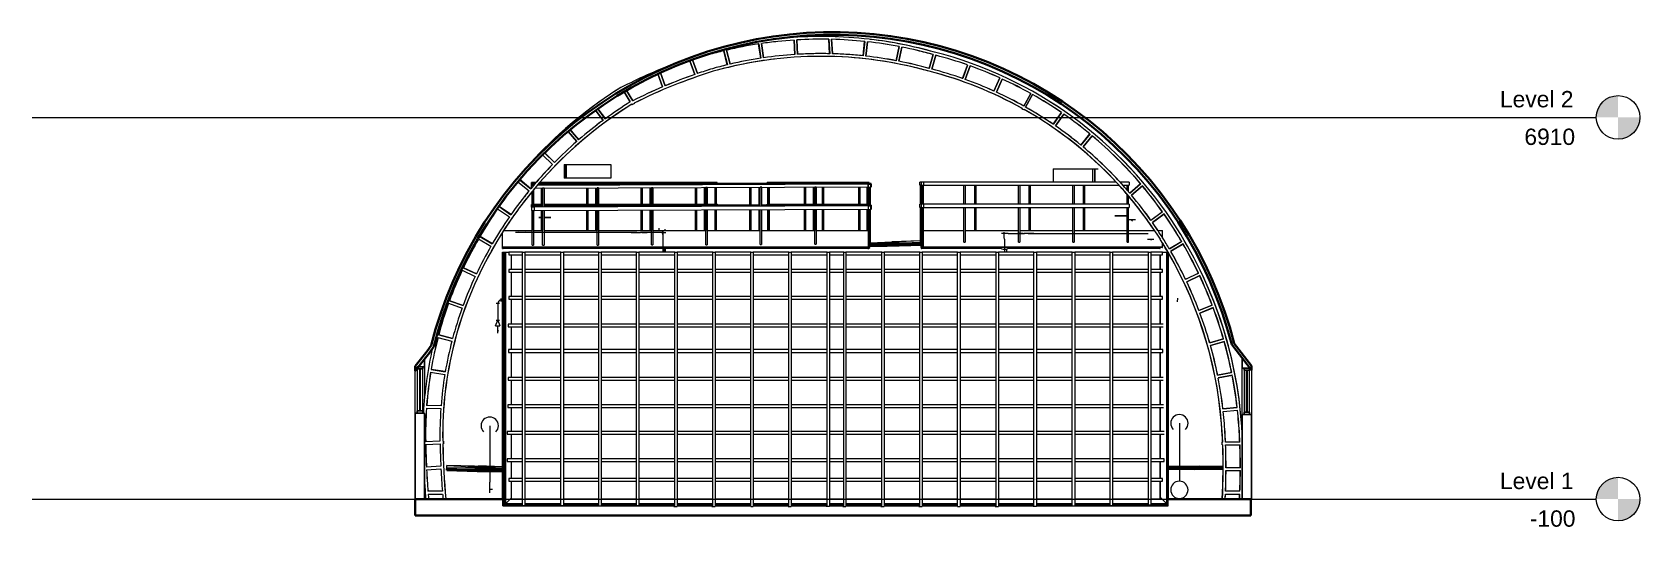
# Model space of a CAD drawing. Header units: millimetres. Extents: x -6070 to 23476, y -682 to 8474.
import ezdxf

# ---------------------------------------------------------------- set-up
doc = ezdxf.new("R2010")
doc.units = ezdxf.units.MM
doc.linetypes.add('Centre', pattern=[31.75, 6.35, -4.7625, 15.875, -4.7625])
for name, color, linetype, lineweight in [('A-FLOR', 192, 'Continuous', 9), ('A-FLOR-LEVL', 51, 'Continuous', 9), ('A-GLAZ', 151, 'Continuous', 9), ('A-ROOF', 132, 'Continuous', 9), ('A-WALL', 113, 'Continuous', 9), ('M-EQPM', 50, 'Continuous', 9), ('M-HVAC-DUCT', 70, 'Continuous', 9), ('P-PIPE', 3, 'Continuous', 9), ('S-BEAM', 12, 'Continuous', 9), ('Балясины', 7, 'Continuous', 9), ('Верхние поручни', 7, 'Continuous', 9), ('Поручни', 250, 'Continuous', 18)]:
    doc.layers.add(name, color=color, linetype=linetype, lineweight=lineweight)
doc.styles.add('Arial', font='arial.ttf', dxfattribs={"height": 300})

# ---------------------------------------------------------------- blocks, each defined once
blk = doc.blocks.new('Mechanical Equipment 92 - Mechanical Equipment 91-3240296-Section 2')
at = {"layer": 'M-EQPM'}
for p, q in [((2571, 4434), (2572, 4434)), ((2571, 452), (2571, 4434)), ((2572, 4434), (2573, 4434)), ((2572, 4434), (2572, 451)), ((2573, 4434), (2578, 4434)), ((2573, 4434), (2573, 4434)), ((2573, 4434), (2573, 445)), ((2573, 446), (2573, 4434)), ((2578, 4434), (2582, 4434)), ((2578, 4434), (2578, 4434)), ((2578, 4434), (2578, 441)), ((2578, 442), (2578, 4434)), ((2582, 4434), (2585, 4434)), ((2582, 4434), (2582, 4434)), ((2582, 4434), (2582, -223)), ((2582, -223), (2582, 4434)), ((2585, 4434), (2587, 4434)), ((2585, 4434), (2585, 4434)), ((2585, 4434), (2585, -222)), ((2585, -222), (2585, 4434)), ((2587, 4434), (2600, 4434)), ((2587, 4434), (2587, 4434)), ((2587, 4434), (2587, -221)), ((2587, -221), (2587, 4434)), ((2600, 4434), (2605, 4434)), ((2600, 4434), (2600, 4434)), ((2600, 4434), (2600, -210)), ((2600, -210), (2600, 4434)), ((2605, 4434), (2617, 4434)), ((2605, 4434), (2605, 4434)), ((2605, 4434), (2605, -206)), ((2605, -206), (2605, 4434)), ((2617, 4434), (2627, 4434)), ((2617, 4434), (2617, 4434)), ((2617, 4434), (2617, -195)), ((2617, -195), (2617, 4434)), ((2626, 4434), (2627, 4434)), ((2626, -186), (2626, 4434)), ((2627, 4434), (2632, 4434)), ((2627, 4434), (2627, -186)), ((2631, 4434), (2632, 4434)), ((2631, -184), (2631, 4434)), ((2632, 4434), (2690, 4434)), ((2632, 4434), (2632, -184)), ((2690, 4434), (2690, 4384)), ((2941, 4434), (2690, 4434)), ((2940, 4434), (2941, 4434)), ((2941, 4434), (2984, 4434)), ((2941, -216), (2941, 4434)), ((2984, 4434), (2984, -216)), ((3646, 4434), (2984, 4434)), ((3645, 4434), (3646, 4434)), ((3646, 4434), (3696, 4434)), ((3646, -220), (3646, 4434)), ((3696, 4434), (3696, -220)), ((4342, 4434), (3696, 4434)), ((4341, 4434), (4342, 4434)), ((4342, 4434), (4386, 4434)), ((4342, -226), (4342, 4434)), ((4386, 4434), (4386, -226)), ((5039, 4434), (4386, 4434)), ((5039, 4434), (5039, 4434)), ((5039, 4434), (5081, 4434)), ((5039, -216), (5039, 4434)), ((5081, 4434), (5081, -216)), ((5739, 4434), (5081, 4434)), ((5739, 4434), (5739, 4434)), ((5739, 4434), (5784, 4434)), ((5739, -235), (5739, 4434)), ((5784, 4434), (5784, -235)), ((6439, 4434), (5784, 4434)), ((6439, 4434), (6439, 4434)), ((6439, 4434), (6484, 4434)), ((6439, -237), (6439, 4434)), ((6484, 4434), (6484, -237)), ((7138, 4434), (6484, 4434)), ((7137, 4434), (7138, 4434)), ((7138, 4434), (7181, 4434)), ((7138, -237), (7138, 4434)), ((7181, 4434), (7181, -237)), ((7839, 4434), (7181, 4434)), ((7839, 4434), (7839, 4434)), ((7839, 4434), (7878, 4434)), ((7839, -237), (7839, 4434)), ((7878, 4434), (7878, -237)), ((8538, 4434), (7878, 4434)), ((8537, 4434), (8538, 4434)), ((8538, 4434), (8581, 4434)), ((8538, -231), (8538, 4434)), ((8581, 4434), (8581, -231)), ((8844, 4434), (8581, 4434)), ((8844, 4434), (8844, 4434)), ((8844, 4434), (8883, 4434)), ((8844, -233), (8844, 4434)), ((8883, 4434), (8883, -233)), ((9544, 4434), (8883, 4434)), ((9544, 4434), (9544, 4434)), ((9544, 4434), (9587, 4434)), ((9544, -236), (9544, 4434)), ((9587, 4434), (9587, -236)), ((10243, 4434), (9587, 4434)), ((10243, 4434), (10243, 4434)), ((10243, 4434), (10286, 4434)), ((10243, -238), (10243, 4434)), ((10286, 4434), (10286, -238)), ((10938, 4434), (10286, 4434)), ((10938, 4434), (10938, 4434)), ((10938, 4434), (10983, 4434)), ((10938, -237), (10938, 4434)), ((10983, 4434), (10983, -237)), ((11645, 4434), (10983, 4434)), ((11644, 4434), (11645, 4434)), ((11645, 4434), (11688, 4434)), ((11645, -235), (11645, 4434)), ((11688, 4434), (11688, -235)), ((12340, 4434), (11688, 4434)), ((12340, 4434), (12340, 4434)), ((12340, 4434), (12385, 4434)), ((12340, -231), (12340, 4434)), ((12385, 4434), (12385, -231)), ((13045, 4434), (12385, 4434)), ((13045, 4434), (13045, 4434)), ((13045, 4434), (13093, 4434)), ((13045, -225), (13045, 4434)), ((13093, 4434), (13093, -225)), ((13739, 4434), (13093, 4434)), ((13739, 4434), (13739, 4434)), ((13739, 4434), (13787, 4434)), ((13739, -217), (13739, 4434)), ((13787, 4434), (13787, -217)), ((14444, 4434), (13787, 4434)), ((14444, 4434), (14444, 4434)), ((14444, 4434), (14488, 4434)), ((14444, -208), (14444, 4434)), ((14488, 4434), (14488, -208)), ((14704, 4434), (14488, 4434)), ((14704, 4434), (14780, 4434)), ((14704, 4384), (14704, 4434)), ((14780, 4434), (14788, 4434)), ((14780, -184), (14780, 4434)), ((14788, 4434), (14798, 4434)), ((14788, -195), (14788, 4434)), ((14798, 4434), (14800, 4434)), ((14798, -206), (14798, 4434)), ((14800, 4434), (14810, 4434)), ((14800, -210), (14800, 4434)), ((14810, 4434), (14811, 4434)), ((14810, -221), (14810, 4434)), ((14811, 4434), (14815, 4434)), ((14811, 480), (14811, 4434)), ((14815, 480), (14815, 4434)), ((2690, 4384), (2941, 4384)), ((2739, 4119), (2739, 4384)), ((2984, 4384), (3646, 4384)), ((3696, 4384), (4342, 4384)), ((4386, 4384), (5039, 4384)), ((5081, 4384), (5739, 4384)), ((5784, 4384), (6439, 4384)), ((6484, 4384), (7138, 4384)), ((7181, 4384), (7839, 4384)), ((7878, 4384), (8538, 4384)), ((8581, 4384), (8844, 4384)), ((8883, 4384), (9544, 4384)), ((9587, 4384), (10243, 4384)), ((10286, 4384), (10938, 4384)), ((10983, 4384), (11645, 4384)), ((11688, 4384), (12340, 4384)), ((12385, 4384), (13045, 4384)), ((13093, 4384), (13739, 4384)), ((13787, 4384), (14444, 4384)), ((14488, 4384), (14704, 4384)), ((14654, 4384), (14654, 4119)), ((14660, 4384), (14660, 4119)), ((2690, 4119), (2690, 4069)), ((2941, 4119), (2690, 4119)), ((2690, 4069), (2941, 4069)), ((2739, 3619), (2739, 4069)), ((3646, 4119), (2984, 4119)), ((2984, 4069), (3646, 4069)), ((4342, 4119), (3696, 4119)), ((3696, 4069), (4342, 4069)), ((5039, 4119), (4386, 4119)), ((4386, 4069), (5039, 4069)), ((5739, 4119), (5081, 4119)), ((5081, 4069), (5739, 4069)), ((6439, 4119), (5784, 4119)), ((5784, 4069), (6439, 4069)), ((7138, 4119), (6484, 4119)), ((6484, 4069), (7138, 4069)), ((7839, 4119), (7181, 4119)), ((7181, 4069), (7839, 4069)), ((8538, 4119), (7878, 4119)), ((7878, 4069), (8538, 4069)), ((8844, 4119), (8581, 4119)), ((8581, 4069), (8844, 4069)), ((9544, 4119), (8883, 4119)), ((8883, 4069), (9544, 4069)), ((10243, 4119), (9587, 4119)), ((9587, 4069), (10243, 4069)), ((10938, 4119), (10286, 4119)), ((10286, 4069), (10938, 4069)), ((11645, 4119), (10983, 4119)), ((10983, 4069), (11645, 4069)), ((12340, 4119), (11688, 4119)), ((11688, 4069), (12340, 4069)), ((13045, 4119), (12385, 4119)), ((12385, 4069), (13045, 4069)), ((13739, 4119), (13093, 4119)), ((13093, 4069), (13739, 4069)), ((14444, 4119), (13787, 4119)), ((13787, 4069), (14444, 4069)), ((14704, 4119), (14488, 4119)), ((14488, 4069), (14704, 4069)), ((14654, 4069), (14654, 3619)), ((14660, 4069), (14660, 3619)), ((14704, 4069), (14704, 4119)), ((2690, 3619), (2690, 3569)), ((2941, 3619), (2690, 3619)), ((2690, 3569), (2941, 3569)), ((2739, 3114), (2739, 3569)), ((3646, 3619), (2984, 3619)), ((2984, 3569), (3646, 3569)), ((4342, 3619), (3696, 3619)), ((3696, 3569), (4342, 3569)), ((5039, 3619), (4386, 3619)), ((4386, 3569), (5039, 3569)), ((5739, 3619), (5081, 3619)), ((5081, 3569), (5739, 3569)), ((6439, 3619), (5784, 3619)), ((5784, 3569), (6439, 3569)), ((7138, 3619), (6484, 3619)), ((6484, 3569), (7138, 3569)), ((7839, 3619), (7181, 3619)), ((7181, 3569), (7839, 3569)), ((8538, 3619), (7878, 3619)), ((7878, 3569), (8538, 3569)), ((8844, 3619), (8581, 3619)), ((8581, 3569), (8844, 3569)), ((9544, 3619), (8883, 3619)), ((8883, 3569), (9544, 3569)), ((10243, 3619), (9587, 3619)), ((9587, 3569), (10243, 3569)), ((10938, 3619), (10286, 3619)), ((10286, 3569), (10938, 3569)), ((11645, 3619), (10983, 3619)), ((10983, 3569), (11645, 3569)), ((12340, 3619), (11688, 3619)), ((11688, 3569), (12340, 3569)), ((13045, 3619), (12385, 3619)), ((12385, 3569), (13045, 3569)), ((13739, 3619), (13093, 3619)), ((13093, 3569), (13739, 3569)), ((14444, 3619), (13787, 3619)), ((13787, 3569), (14444, 3569)), ((14704, 3619), (14488, 3619)), ((14488, 3569), (14704, 3569)), ((14654, 3569), (14654, 3114)), ((14660, 3569), (14660, 3114)), ((14704, 3569), (14704, 3619)), ((2680, 3114), (2680, 3064)), ((2941, 3114), (2680, 3114)), ((2680, 3064), (2941, 3064)), ((2739, 2644), (2739, 3064)), ((3646, 3114), (2984, 3114)), ((2984, 3064), (3646, 3064)), ((4342, 3114), (3696, 3114)), ((3696, 3064), (4342, 3064)), ((5039, 3114), (4386, 3114)), ((4386, 3064), (5039, 3064)), ((5739, 3114), (5081, 3114)), ((5081, 3064), (5739, 3064)), ((6439, 3114), (5784, 3114)), ((5784, 3064), (6439, 3064)), ((7138, 3114), (6484, 3114)), ((6484, 3064), (7138, 3064)), ((7839, 3114), (7181, 3114)), ((7181, 3064), (7839, 3064)), ((8538, 3114), (7878, 3114)), ((7878, 3064), (8538, 3064)), ((8844, 3114), (8581, 3114)), ((8581, 3064), (8844, 3064)), ((9544, 3114), (8883, 3114)), ((8883, 3064), (9544, 3064)), ((10243, 3114), (9587, 3114)), ((9587, 3064), (10243, 3064)), ((10938, 3114), (10286, 3114)), ((10286, 3064), (10938, 3064)), ((11645, 3114), (10983, 3114)), ((10983, 3064), (11645, 3064)), ((12340, 3114), (11688, 3114)), ((11688, 3064), (12340, 3064)), ((13045, 3114), (12385, 3114)), ((12385, 3064), (13045, 3064)), ((13739, 3114), (13093, 3114)), ((13093, 3064), (13739, 3064)), ((14444, 3114), (13787, 3114)), ((13787, 3064), (14444, 3064)), ((14714, 3114), (14488, 3114)), ((14488, 3064), (14714, 3064)), ((14654, 3064), (14654, 2644)), ((14660, 3064), (14660, 2644)), ((2685, 2644), (2685, 2594)), ((2941, 2644), (2685, 2644)), ((2685, 2594), (2941, 2594)), ((2739, 2134), (2739, 2594)), ((3646, 2644), (2984, 2644)), ((2984, 2594), (3646, 2594)), ((4342, 2644), (3696, 2644)), ((3696, 2594), (4342, 2594)), ((5039, 2644), (4386, 2644)), ((4386, 2594), (5039, 2594)), ((5739, 2644), (5081, 2644)), ((5081, 2594), (5739, 2594)), ((6439, 2644), (5784, 2644)), ((5784, 2594), (6439, 2594)), ((7138, 2644), (6484, 2644)), ((6484, 2594), (7138, 2594)), ((7839, 2644), (7181, 2644)), ((7181, 2594), (7839, 2594)), ((8538, 2644), (7878, 2644)), ((7878, 2594), (8538, 2594)), ((8844, 2644), (8581, 2644)), ((8581, 2594), (8844, 2594)), ((9544, 2644), (8883, 2644)), ((8883, 2594), (9544, 2594)), ((10243, 2644), (9587, 2644)), ((9587, 2594), (10243, 2594)), ((10938, 2644), (10286, 2644)), ((10286, 2594), (10938, 2594)), ((11645, 2644), (10983, 2644)), ((10983, 2594), (11645, 2594)), ((12340, 2644), (11688, 2644)), ((11688, 2594), (12340, 2594)), ((13045, 2644), (12385, 2644)), ((12385, 2594), (13045, 2594)), ((13739, 2644), (13093, 2644)), ((13093, 2594), (13739, 2594)), ((14444, 2644), (13787, 2644)), ((13787, 2594), (14444, 2594)), ((14709, 2644), (14488, 2644)), ((14488, 2594), (14709, 2594)), ((14654, 2594), (14654, 2134)), ((14660, 2594), (14660, 2134)), ((14709, 2594), (14709, 2644)), ((2680, 2134), (2680, 2084)), ((2941, 2134), (2680, 2134)), ((2680, 2084), (2941, 2084)), ((2739, 1629), (2739, 2084)), ((3646, 2134), (2984, 2134)), ((2984, 2084), (3646, 2084)), ((4342, 2134), (3696, 2134)), ((3696, 2084), (4342, 2084)), ((5039, 2134), (4386, 2134)), ((4386, 2084), (5039, 2084)), ((5739, 2134), (5081, 2134)), ((5081, 2084), (5739, 2084)), ((6439, 2134), (5784, 2134)), ((5784, 2084), (6439, 2084)), ((7138, 2134), (6484, 2134)), ((6484, 2084), (7138, 2084)), ((7839, 2134), (7181, 2134)), ((7181, 2084), (7839, 2084)), ((8538, 2134), (7878, 2134)), ((7878, 2084), (8538, 2084)), ((8844, 2134), (8581, 2134)), ((8581, 2084), (8844, 2084)), ((9544, 2134), (8883, 2134)), ((8883, 2084), (9544, 2084)), ((10243, 2134), (9587, 2134)), ((9587, 2084), (10243, 2084)), ((10938, 2134), (10286, 2134)), ((10286, 2084), (10938, 2084)), ((11645, 2134), (10983, 2134)), ((10983, 2084), (11645, 2084)), ((12340, 2134), (11688, 2134)), ((11688, 2084), (12340, 2084)), ((13045, 2134), (12385, 2134)), ((12385, 2084), (13045, 2084)), ((13739, 2134), (13093, 2134)), ((13093, 2084), (13739, 2084)), ((14444, 2134), (13787, 2134)), ((13787, 2084), (14444, 2084)), ((14714, 2134), (14488, 2134)), ((14488, 2084), (14714, 2084)), ((14654, 2084), (14654, 1629)), ((14660, 2084), (14660, 1629)), ((2670, 1629), (2670, 1579)), ((2941, 1629), (2670, 1629)), ((2670, 1579), (2941, 1579)), ((2739, 1144), (2739, 1579)), ((3646, 1629), (2984, 1629)), ((2984, 1579), (3646, 1579)), ((4342, 1629), (3696, 1629)), ((3696, 1579), (4342, 1579)), ((5039, 1629), (4386, 1629)), ((4386, 1579), (5039, 1579)), ((5739, 1629), (5081, 1629)), ((5081, 1579), (5739, 1579)), ((6439, 1629), (5784, 1629)), ((5784, 1579), (6439, 1579)), ((7138, 1629), (6484, 1629)), ((6484, 1579), (7138, 1579)), ((7839, 1629), (7181, 1629)), ((7181, 1579), (7839, 1579)), ((8538, 1629), (7878, 1629)), ((7878, 1579), (8538, 1579)), ((8844, 1629), (8581, 1629)), ((8581, 1579), (8844, 1579)), ((9544, 1629), (8883, 1629)), ((8883, 1579), (9544, 1579)), ((10243, 1629), (9587, 1629)), ((9587, 1579), (10243, 1579)), ((10938, 1629), (10286, 1629)), ((10286, 1579), (10938, 1579)), ((11645, 1629), (10983, 1629)), ((10983, 1579), (11645, 1579)), ((12340, 1629), (11688, 1629)), ((11688, 1579), (12340, 1579)), ((13045, 1629), (12385, 1629)), ((12385, 1579), (13045, 1579)), ((13739, 1629), (13093, 1629)), ((13093, 1579), (13739, 1579)), ((14444, 1629), (13787, 1629)), ((13787, 1579), (14444, 1579)), ((14724, 1629), (14488, 1629)), ((14488, 1579), (14724, 1579)), ((14654, 1579), (14654, 1144)), ((14660, 1579), (14660, 1144)), ((2662, 1144), (2662, 1094)), ((2941, 1144), (2662, 1144)), ((2662, 1094), (2941, 1094)), ((2739, 642), (2739, 1094)), ((3646, 1144), (2984, 1144)), ((2984, 1094), (3646, 1094)), ((4342, 1144), (3696, 1144)), ((3696, 1094), (4342, 1094)), ((5039, 1144), (4386, 1144)), ((4386, 1094), (5039, 1094)), ((5739, 1144), (5081, 1144)), ((5081, 1094), (5739, 1094)), ((6439, 1144), (5784, 1144)), ((5784, 1094), (6439, 1094)), ((7138, 1144), (6484, 1144)), ((6484, 1094), (7138, 1094)), ((7839, 1144), (7181, 1144)), ((7181, 1094), (7839, 1094)), ((8538, 1144), (7878, 1144)), ((7878, 1094), (8538, 1094)), ((8844, 1144), (8581, 1144)), ((8581, 1094), (8844, 1094)), ((9544, 1144), (8883, 1144)), ((8883, 1094), (9544, 1094)), ((10243, 1144), (9587, 1144)), ((9587, 1094), (10243, 1094)), ((10938, 1144), (10286, 1144)), ((10286, 1094), (10938, 1094)), ((11645, 1144), (10983, 1144)), ((10983, 1094), (11645, 1094)), ((12340, 1144), (11688, 1144)), ((11688, 1094), (12340, 1094)), ((13045, 1144), (12385, 1144)), ((12385, 1094), (13045, 1094)), ((13739, 1144), (13093, 1144)), ((13093, 1094), (13739, 1094)), ((14444, 1144), (13787, 1144)), ((13787, 1094), (14444, 1094)), ((14731, 1144), (14488, 1144)), ((14488, 1094), (14731, 1094)), ((14654, 1094), (14654, 642)), ((14660, 1094), (14660, 642)), ((2660, 642), (2660, 592)), ((2941, 642), (2660, 642)), ((2660, 592), (2941, 592)), ((2739, 279), (2739, 592)), ((3646, 642), (2984, 642)), ((2984, 592), (3646, 592)), ((4342, 642), (3696, 642)), ((3696, 592), (4342, 592)), ((5039, 642), (4386, 642)), ((4386, 592), (5039, 592)), ((5739, 642), (5081, 642)), ((5081, 592), (5739, 592)), ((6439, 642), (5784, 642)), ((5784, 592), (6439, 592)), ((7138, 642), (6484, 642)), ((6484, 592), (7138, 592)), ((7839, 642), (7181, 642)), ((7181, 592), (7839, 592)), ((8538, 642), (7878, 642)), ((7878, 592), (8538, 592)), ((8844, 642), (8581, 642)), ((8581, 592), (8844, 592)), ((9544, 642), (8883, 642)), ((8883, 592), (9544, 592)), ((10243, 642), (9587, 642)), ((9587, 592), (10243, 592)), ((10938, 642), (10286, 642)), ((10286, 592), (10938, 592)), ((11645, 642), (10983, 642)), ((10983, 592), (11645, 592)), ((12340, 642), (11688, 642)), ((11688, 592), (12340, 592)), ((13045, 642), (12385, 642)), ((12385, 592), (13045, 592)), ((13739, 642), (13093, 642)), ((13093, 592), (13739, 592)), ((14444, 642), (13787, 642)), ((13787, 592), (14444, 592)), ((14734, 642), (14488, 642)), ((14488, 592), (14734, 592)), ((14654, 592), (14654, 279)), ((14660, 592), (14660, 279)), ((14734, 592), (14734, 642)), ((2571, -100), (2571, 409)), ((2572, 409), (2572, -100)), ((2573, 409), (2573, -100)), ((2573, -100), (2573, 409)), ((2578, 409), (2578, -100)), ((2578, -100), (2578, 409)), ((14811, -100), (14811, 455)), ((14815, -100), (14815, 455)), ((2690, 279), (2690, 229)), ((2941, 279), (2690, 279)), ((2690, 229), (2941, 229)), ((2739, -100), (2739, 229)), ((3646, 279), (2984, 279)), ((2984, 229), (3646, 229)), ((4342, 279), (3696, 279)), ((3696, 229), (4342, 229)), ((5039, 279), (4386, 279)), ((4386, 229), (5039, 229)), ((5739, 279), (5081, 279)), ((5081, 229), (5739, 229)), ((6439, 279), (5784, 279)), ((5784, 229), (6439, 229)), ((7138, 279), (6484, 279)), ((6484, 229), (7138, 229)), ((7839, 279), (7181, 279)), ((7181, 229), (7839, 229)), ((8538, 279), (7878, 279)), ((7878, 229), (8538, 229)), ((8844, 279), (8581, 279)), ((8581, 229), (8844, 229)), ((9544, 279), (8883, 279)), ((8883, 229), (9544, 229)), ((10243, 279), (9587, 279)), ((9587, 229), (10243, 229)), ((10938, 279), (10286, 279)), ((10286, 229), (10938, 229)), ((11645, 279), (10983, 279)), ((10983, 229), (11645, 229)), ((12340, 279), (11688, 279)), ((11688, 229), (12340, 229)), ((13045, 279), (12385, 279)), ((12385, 229), (13045, 229)), ((13739, 279), (13093, 279)), ((13093, 229), (13739, 229)), ((14444, 279), (13787, 279)), ((13787, 229), (14444, 229)), ((14704, 279), (14488, 279)), ((14488, 229), (14704, 229)), ((14654, 229), (14654, -100)), ((14660, 229), (14660, -64)), ((14704, 229), (14704, 279)), ((2582, -223), (2585, -221)), ((2582, -223), (2582, -223)), ((2582, -223), (4325, -223)), ((4325, -223), (2582, -223)), ((2585, -222), (2587, -220)), ((2585, -222), (2585, -222)), ((2585, -222), (4327, -222)), ((4327, -222), (2585, -222)), ((2587, -221), (2600, -209)), ((2587, -221), (2587, -221)), ((2587, -221), (4330, -221)), ((4329, -221), (2587, -221)), ((2600, -210), (2604, -206)), ((2600, -210), (2600, -210)), ((2600, -210), (2931, -210)), ((2931, -210), (2600, -210)), ((2605, -206), (2617, -194)), ((2605, -206), (2605, -206)), ((2605, -206), (2933, -206)), ((2933, -206), (2605, -206)), ((2617, -195), (2627, -186)), ((2617, -195), (2617, -195)), ((2617, -195), (2935, -195)), ((2935, -195), (2617, -195)), ((2626, -186), (2627, -186)), ((2936, -186), (2626, -186)), ((2627, -186), (2632, -181)), ((2627, -186), (2936, -186)), ((2631, -184), (2632, -184)), ((2941, -184), (2631, -184)), ((2632, -184), (2739, -77)), ((2632, -184), (2941, -184)), ((2941, -100), (2739, -100)), ((2929, -216), (2941, -216)), ((2941, -216), (2984, -216)), ((3646, -100), (2984, -100)), ((2984, -184), (3646, -184)), ((3646, -184), (2984, -184)), ((2984, -186), (3641, -186)), ((3641, -186), (2984, -186)), ((2984, -195), (3640, -195)), ((3640, -195), (2984, -195)), ((2984, -206), (3638, -206)), ((3638, -206), (2984, -206)), ((2984, -210), (3636, -210)), ((3636, -210), (2984, -210)), ((3634, -220), (3646, -220)), ((3646, -220), (3696, -220)), ((4342, -100), (3696, -100)), ((3696, -184), (4342, -184)), ((4342, -184), (3696, -184)), ((3696, -186), (4336, -186)), ((4336, -186), (3696, -186)), ((3696, -195), (4336, -195)), ((4336, -195), (3696, -195)), ((3696, -206), (4334, -206)), ((4334, -206), (3696, -206)), ((3696, -210), (4332, -210)), ((4332, -210), (3696, -210)), ((4325, -226), (4342, -226)), ((4342, -226), (4386, -226)), ((5039, -100), (4386, -100)), ((4386, -184), (5039, -184)), ((5039, -184), (4386, -184)), ((4386, -186), (5034, -186)), ((5034, -186), (4386, -186)), ((4386, -195), (5033, -195)), ((5033, -195), (4386, -195)), ((4386, -206), (5032, -206)), ((5031, -206), (4386, -206)), ((4386, -210), (5029, -210)), ((5029, -210), (4386, -210)), ((4386, -221), (5727, -221)), ((5727, -221), (4386, -221)), ((4386, -222), (5725, -222)), ((5725, -222), (4386, -222)), ((4386, -223), (5722, -223)), ((4813, -223), (4386, -223)), ((5027, -216), (5039, -216)), ((5039, -216), (5081, -216)), ((5739, -100), (5081, -100)), ((5081, -184), (5739, -184)), ((5739, -184), (5081, -184)), ((5081, -186), (5734, -186)), ((5734, -186), (5081, -186)), ((5081, -195), (5733, -195)), ((5733, -195), (5081, -195)), ((5081, -206), (5732, -206)), ((5731, -206), (5081, -206)), ((5081, -210), (5729, -210)), ((5729, -210), (5081, -210)), ((5722, -235), (5739, -235)), ((5739, -235), (5784, -235)), ((6439, -100), (5784, -100)), ((5784, -184), (6439, -184)), ((6439, -184), (5784, -184)), ((5784, -186), (6434, -186)), ((6434, -186), (5784, -186)), ((5784, -195), (6433, -195)), ((6433, -195), (5784, -195)), ((5784, -206), (6432, -206)), ((6431, -206), (5784, -206)), ((5784, -210), (6429, -210)), ((6429, -210), (5784, -210)), ((5784, -221), (6427, -221)), ((6427, -221), (5784, -221)), ((5784, -222), (6425, -222)), ((6425, -222), (5784, -222)), ((5784, -223), (6422, -223)), ((6422, -237), (6439, -237)), ((6439, -237), (6484, -237)), ((7138, -100), (6484, -100)), ((6484, -184), (7138, -184)), ((7138, -184), (6484, -184)), ((6484, -186), (7133, -186)), ((7132, -186), (6484, -186)), ((6484, -195), (7132, -195)), ((7132, -195), (6484, -195)), ((6484, -206), (7130, -206)), ((7130, -206), (6484, -206)), ((6484, -210), (7128, -210)), ((7128, -210), (6484, -210)), ((6484, -221), (7126, -221)), ((7126, -221), (6484, -221)), ((6484, -222), (7123, -222)), ((7123, -222), (6484, -222)), ((6484, -223), (7121, -223)), ((7138, -237), (7181, -237)), ((7839, -100), (7181, -100)), ((7181, -184), (7839, -184)), ((7839, -184), (7181, -184)), ((7181, -186), (7834, -186)), ((7834, -186), (7181, -186)), ((7181, -195), (7833, -195)), ((7833, -195), (7181, -195)), ((7181, -206), (7832, -206)), ((7831, -206), (7181, -206)), ((7181, -210), (7829, -210)), ((7829, -210), (7181, -210)), ((7181, -221), (7827, -221)), ((7827, -221), (7181, -221)), ((7181, -222), (7825, -222)), ((7825, -222), (7181, -222)), ((7181, -223), (7822, -223)), ((7822, -237), (7839, -237)), ((7839, -237), (7878, -237)), ((8538, -100), (7878, -100)), ((7878, -184), (8538, -184)), ((8538, -184), (7878, -184)), ((7878, -186), (8533, -186)), ((8532, -186), (7878, -186)), ((7878, -195), (8532, -195)), ((8532, -195), (7878, -195)), ((7878, -206), (8530, -206)), ((8530, -206), (7878, -206)), ((7878, -210), (8528, -210)), ((8528, -210), (7878, -210)), ((7878, -221), (8526, -221)), ((8526, -221), (7878, -221)), ((7878, -222), (8523, -222)), ((8523, -222), (7878, -222)), ((7878, -223), (8521, -223)), ((8521, -231), (8538, -231)), ((8538, -231), (8581, -231)), ((8844, -100), (8581, -100)), ((8581, -184), (8844, -184)), ((8844, -184), (8581, -184)), ((8581, -186), (8839, -186)), ((8839, -186), (8581, -186)), ((8581, -195), (8838, -195)), ((8838, -195), (8581, -195)), ((8581, -206), (8837, -206)), ((8836, -206), (8581, -206)), ((8581, -210), (8834, -210)), ((8834, -210), (8581, -210)), ((8581, -221), (8832, -221)), ((8832, -221), (8581, -221)), ((8581, -222), (8830, -222)), ((8830, -222), (8581, -222)), ((8581, -223), (8827, -223)), ((8827, -233), (8844, -233)), ((8844, -233), (8883, -233)), ((9544, -100), (8883, -100)), ((8883, -184), (9544, -184)), ((9544, -184), (8883, -184)), ((8883, -186), (9539, -186)), ((9539, -186), (8883, -186)), ((8883, -195), (9538, -195)), ((9538, -195), (8883, -195)), ((8883, -206), (9537, -206)), ((9536, -206), (8883, -206)), ((8883, -210), (9534, -210)), ((9534, -210), (8883, -210)), ((8883, -221), (9532, -221)), ((9532, -221), (8883, -221)), ((8883, -222), (9530, -222)), ((9530, -222), (8883, -222)), ((8883, -223), (9527, -223)), ((9527, -236), (9544, -236)), ((9544, -236), (9587, -236)), ((10243, -100), (9587, -100)), ((9587, -184), (10243, -184)), ((10243, -184), (9587, -184)), ((9587, -186), (10238, -186)), ((10238, -186), (9587, -186)), ((9587, -195), (10238, -195)), ((10237, -195), (9587, -195)), ((9587, -206), (10236, -206)), ((10236, -206), (9587, -206)), ((9587, -210), (10234, -210)), ((10234, -210), (9587, -210)), ((9587, -221), (10231, -221)), ((10231, -221), (9587, -221)), ((9587, -222), (10229, -222)), ((10229, -222), (9587, -222)), ((9587, -223), (10227, -223)), ((10227, -238), (10243, -238)), ((10243, -238), (10286, -238)), ((10938, -100), (10286, -100)), ((10286, -184), (10938, -184)), ((10938, -184), (10286, -184)), ((10286, -186), (10933, -186)), ((10933, -186), (10286, -186)), ((10286, -195), (10933, -195)), ((10932, -195), (10286, -195)), ((10286, -206), (10931, -206)), ((10931, -206), (10286, -206)), ((10286, -210), (10929, -210)), ((10929, -210), (10286, -210)), ((10286, -221), (10926, -221)), ((10926, -221), (10286, -221)), ((10286, -222), (10924, -222)), ((10924, -222), (10286, -222)), ((10286, -223), (10922, -223)), ((10938, -237), (10983, -237)), ((11645, -100), (10983, -100)), ((10983, -184), (11645, -184)), ((11645, -184), (10983, -184)), ((10983, -186), (11640, -186)), ((11639, -186), (10983, -186)), ((10983, -195), (11639, -195)), ((11639, -195), (10983, -195)), ((10983, -206), (11637, -206)), ((11637, -206), (10983, -206)), ((10983, -210), (11635, -210)), ((11635, -210), (10983, -210)), ((10983, -221), (11633, -221)), ((11633, -221), (10983, -221)), ((10983, -222), (11630, -222)), ((11630, -222), (10983, -222)), ((10983, -223), (11628, -223)), ((11628, -235), (11645, -235)), ((11645, -235), (11688, -235)), ((12340, -100), (11688, -100)), ((11688, -184), (12340, -184)), ((12340, -184), (11688, -184)), ((11688, -186), (12335, -186)), ((12335, -186), (11688, -186)), ((11688, -195), (12335, -195)), ((12334, -195), (11688, -195)), ((11688, -206), (12333, -206)), ((12333, -206), (11688, -206)), ((11688, -210), (12331, -210)), ((12331, -210), (11688, -210)), ((11688, -221), (12328, -221)), ((12328, -221), (11688, -221)), ((11688, -222), (12326, -222)), ((12326, -222), (11688, -222)), ((11688, -223), (12324, -223)), ((12324, -231), (12340, -231)), ((12340, -231), (12385, -231)), ((13045, -100), (12385, -100)), ((12385, -184), (13045, -184)), ((13045, -184), (12385, -184)), ((12385, -186), (13040, -186)), ((13040, -186), (12385, -186)), ((12385, -195), (13040, -195)), ((13039, -195), (12385, -195)), ((12385, -206), (13038, -206)), ((13038, -206), (12385, -206)), ((12385, -210), (13036, -210)), ((13036, -210), (12385, -210)), ((12385, -221), (13033, -221)), ((13033, -221), (12385, -221)), ((12385, -222), (13031, -222)), ((13031, -222), (12385, -222)), ((12385, -223), (13029, -223)), ((13029, -225), (13045, -225)), ((13045, -225), (13093, -225)), ((13739, -100), (13093, -100)), ((13093, -184), (13739, -184)), ((13739, -184), (13093, -184)), ((13093, -186), (13734, -186)), ((13734, -186), (13093, -186)), ((13093, -195), (13733, -195)), ((13733, -195), (13093, -195)), ((13093, -206), (13732, -206)), ((13732, -206), (13093, -206)), ((13093, -210), (13729, -210)), ((13729, -210), (13093, -210)), ((13093, -221), (14810, -221)), ((14810, -221), (13093, -221)), ((13093, -222), (14810, -222)), ((14810, -222), (13093, -222)), ((13093, -223), (14810, -223)), ((13727, -217), (13739, -217)), ((13739, -217), (13787, -217)), ((14444, -100), (13787, -100)), ((13787, -184), (14444, -184)), ((14444, -184), (13787, -184)), ((13787, -186), (14439, -186)), ((14439, -186), (13787, -186)), ((13787, -195), (14438, -195)), ((14438, -195), (13787, -195)), ((13787, -206), (14437, -206)), ((14437, -206), (13787, -206)), ((13787, -210), (14800, -210)), ((14800, -210), (13787, -210)), ((14434, -208), (14444, -208)), ((14444, -208), (14488, -208)), ((14654, -100), (14488, -100)), ((14488, -184), (14780, -184)), ((14780, -184), (14488, -184)), ((14488, -186), (14779, -186)), ((14779, -186), (14488, -186)), ((14488, -195), (14788, -195)), ((14788, -195), (14488, -195)), ((14488, -206), (14798, -206)), ((14798, -206), (14488, -206)), ((14658, -64), (14654, -60)), ((14660, -64), (14654, -64)), ((14780, -184), (14660, -64)), ((14779, -186), (14777, -184)), ((14779, -186), (14779, -184)), ((14788, -195), (14779, -186)), ((14779, -186), (14779, -186)), ((14780, -184), (14780, -184)), ((14798, -206), (14787, -195)), ((14788, -195), (14788, -195)), ((14800, -210), (14797, -206)), ((14798, -206), (14798, -206)), ((14810, -221), (14799, -210)), ((14800, -210), (14800, -210)), ((14810, -221), (14810, -221)), ((14810, -222), (14810, -221)), ((14810, -222), (14810, -222)), ((14810, -223), (14810, -222)), ((14810, -223), (14810, -223))]:
    blk.add_line(p, q, dxfattribs=at)
blk = doc.blocks.new('Structural Framing 403 - Structural Framing 400-3251128-Section 2')
at = {"layer": 'S-BEAM'}
for p, q in [((7933, 8329), (7947, 8064)), ((7983, 8332), (7997, 8067)), ((7997, 8067), (7983, 8332)), ((7983, 8332), (7983, 8332)), ((8432, 8395), (8432, 8395)), ((8573, 8344), (8587, 8078)), ((8623, 8343), (8637, 8077)), ((8637, 8077), (8623, 8343)), ((9231, 8303), (9203, 8040)), ((9281, 8298), (9253, 8034)), ((9253, 8034), (9281, 8298)), ((6357, 8058), (6358, 8058)), ((6642, 8132), (6706, 7875)), ((6691, 8144), (6755, 7887)), ((6755, 7887), (6691, 8144)), ((6691, 8144), (6691, 8144)), ((7282, 8258), (7323, 7996)), ((7373, 8003), (7331, 8265)), ((7332, 8265), (7331, 8265)), ((7332, 8265), (7373, 8003)), ((8432, 8080), (8432, 8080)), ((8637, 8077), (8637, 8077)), ((9253, 8034), (9253, 8034)), ((9865, 8209), (9810, 7950)), ((9914, 8200), (9859, 7940)), ((9859, 7940), (9914, 8200)), ((10491, 8062), (10418, 7807)), ((10540, 8049), (10467, 7794)), ((10467, 7794), (10540, 8049)), ((10511, 8108), (10512, 8108)), ((5431, 7706), (5517, 7468)), ((5476, 7728), (5564, 7488)), ((5564, 7488), (5476, 7728)), ((6019, 7946), (6109, 7697)), ((6066, 7963), (6157, 7714)), ((6157, 7713), (6066, 7963)), ((6066, 7963), (6066, 7963)), ((6447, 7755), (6447, 7755)), ((9859, 7940), (9859, 7940)), ((10467, 7794), (10467, 7794)), ((11122, 7871), (11031, 7622)), ((11170, 7854), (11079, 7605)), ((11079, 7605), (11169, 7854)), ((4969, 7214), (4854, 7404)), ((4855, 7404), (4969, 7214)), ((11079, 7605), (11079, 7605)), ((11713, 7634), (11606, 7392)), ((11759, 7614), (11651, 7371)), ((11651, 7371), (11759, 7614)), ((4811, 7379), (4923, 7192)), ((4949, 7150), (4955, 7140)), ((4955, 7140), (4955, 7140)), ((4995, 7171), (5000, 7162)), ((5000, 7162), (4995, 7171)), ((4995, 7171), (4995, 7171)), ((5000, 7162), (5000, 7162)), ((11651, 7371), (11651, 7371)), ((12283, 7347), (12154, 7116)), ((12184, 7099), (12313, 7330)), ((12184, 7099), (12185, 7099)), ((12314, 7330), (12185, 7099)), ((4286, 7040), (4423, 6854)), ((4327, 7069), (4464, 6884)), ((4463, 6884), (4327, 7069)), ((12129, 7072), (12125, 7063)), ((12160, 7055), (12155, 7046)), ((12155, 7046), (12160, 7055)), ((12155, 7046), (12155, 7046)), ((12850, 6996), (12694, 6781)), ((12735, 6753), (12891, 6967)), ((12891, 6967), (12736, 6753)), ((3782, 6651), (3940, 6467)), ((3820, 6683), (3978, 6500)), ((3978, 6500), (3820, 6683)), ((12735, 6753), (12736, 6753)), ((13371, 6605), (13204, 6399)), ((13410, 6573), (13243, 6367)), ((13243, 6367), (13409, 6573)), ((3312, 6222), (3492, 6042)), ((3348, 6257), (3527, 6078)), ((3527, 6078), (3348, 6257)), ((13243, 6367), (13243, 6367)), ((2856, 5727), (3062, 5559)), ((2889, 5765), (3094, 5598)), ((3093, 5598), (2889, 5765)), ((14303, 5690), (14103, 5516)), ((14135, 5478), (14335, 5652)), ((14335, 5651), (14135, 5478)), ((14135, 5478), (14135, 5478)), ((2484, 5232), (2702, 5081)), ((2730, 5122), (2512, 5273)), ((2512, 5273), (2513, 5273)), ((2513, 5273), (2730, 5122)), ((14703, 5177), (14491, 5017)), ((14732, 5136), (14520, 4976)), ((14520, 4976), (14732, 5136)), ((14520, 4976), (14520, 4976)), ((2095, 4610), (2095, 4610)), ((2135, 4680), (2362, 4543)), ((2160, 4723), (2387, 4587)), ((2387, 4587), (2160, 4723)), ((2160, 4723), (2160, 4723)), ((2369, 4455), (2369, 4455)), ((15057, 4629), (14830, 4493)), ((15083, 4586), (14856, 4450)), ((14856, 4450), (15083, 4586)), ((14856, 4450), (14856, 4450)), ((2093, 4035), (1853, 4148)), ((1853, 4148), (1854, 4148)), ((1854, 4148), (2094, 4035)), ((1832, 4102), (2072, 3990)), ((15366, 4050), (15128, 3934)), ((15149, 3889), (15387, 4005)), ((15149, 3889), (15150, 3889)), ((15388, 4005), (15150, 3889)), ((1581, 3496), (1832, 3409)), ((1599, 3543), (1849, 3457)), ((1849, 3456), (1599, 3543)), ((1599, 3543), (1599, 3543)), ((15618, 3463), (15373, 3364)), ((15390, 3317), (15636, 3416)), ((15390, 3317), (15391, 3317)), ((15636, 3416), (15391, 3317)), ((1388, 2869), (1644, 2802)), ((1657, 2851), (1400, 2917)), ((1400, 2917), (1401, 2917)), ((1401, 2917), (1657, 2851)), ((15827, 2840), (15571, 2771)), ((15841, 2792), (15585, 2723)), ((15585, 2723), (15840, 2792)), ((15585, 2723), (15585, 2723)), ((1253, 2233), (1515, 2190)), ((1262, 2282), (1523, 2239)), ((1523, 2239), (1262, 2282)), ((1262, 2282), (1262, 2282)), ((15977, 2223), (15717, 2173)), ((15987, 2174), (15727, 2124)), ((15727, 2124), (15987, 2174)), ((15727, 2124), (15727, 2124)), ((1176, 1571), (1441, 1562)), ((1445, 1612), (1180, 1621)), ((1180, 1621), (1180, 1621)), ((16078, 1584), (15815, 1557)), ((15820, 1507), (16084, 1535)), ((15821, 1507), (15820, 1507)), ((1425, 964), (1160, 954)), ((1161, 904), (1426, 914)), ((1161, 904), (1162, 904)), ((1485, 966), (1475, 965)), ((1476, 915), (1486, 916)), ((1485, 966), (1485, 966)), ((1486, 916), (1486, 916)), ((15811, 945), (15801, 945)), ((15803, 895), (15813, 895)), ((16126, 945), (15861, 945)), ((15863, 895), (16128, 895)), ((1440, 503), (1175, 485)), ((1178, 435), (1442, 453)), ((1178, 435), (1178, 435)), ((16135, 476), (15870, 476)), ((15870, 426), (16135, 426)), ((1469, 43), (1203, 43)), ((16127, 43), (15862, 43)), ((1207, -7), (1473, -7)), ((15860, -7), (16125, -7))]:
    blk.add_line(p, q, dxfattribs=at)
for centre, major_axis, start_param, end_param in [((8432, 719), (0, 7626), 0.065419, 0.144813), ((8432, 719), (0, 7626), 0.105116, 0.144813), ((8432, 719), (0, 7676), 6.205232, 6.400519), ((8432, 719), (0, 7626), 6.264705, 6.342047), ((8432, 719), (0, 7676), 6.244562, 6.283786), ((8432, 719), (0, 7626), 6.178204, 6.258131), ((8432, 719), (0, 7676), 6.008849, 6.205179), ((8432, 719), (0, 7626), 6.094168, 6.171647), ((8432, 719), (0, 7676), 6.008849, 6.165956), ((9232, -1259), (0, 9750), 0.29929, 0.330744), ((9232, -1259), (0, 9750), 0.29929, 0.330744), ((8432, 719), (0, 7626), 0.236861, 0.27546), ((8432, 719), (0, 7626), 0.236913, 0.27546), ((8432, 719), (0, 7311), 6.008237, 6.558134), ((8432, 719), (0, 7311), 0.117835, 0.274948), ((8432, 719), (0, 7626), 0.151422, 0.230304), ((8432, 719), (0, 7626), 0.15137, 0.230304), ((8432, 719), (0, 7361), 0.151164, 0.229799), ((8432, 719), (0, 7361), 0.065889, 0.144371), ((8432, 719), (0, 7361), 6.26215, 6.342282), ((8432, 719), (0, 7361), 6.262206, 6.302216), ((8432, 719), (0, 7361), 6.216766, 6.255338), ((8432, 719), (0, 7361), 6.178194, 6.216711), ((8432, 719), (0, 7361), 6.094958, 6.171402), ((8432, 719), (0, 7361), 6.094903, 6.171402), ((8432, 719), (0, 7626), 6.009732, 6.087611), ((8667, 882), (0, 7458), 5.275765, 6.033338), ((8668, 882), (0, 7458), 5.275765, 6.033338), ((8667, 882), (0, 7408), 5.945423, 6.027662), ((9232, -1259), (0, 9800), 0.366011, 0.474927), ((9232, -1259), (0, 9435), 0.299689, 0.465815), ((9232, -1259), (0, 9435), 0.299689, 0.465815), ((9232, -1259), (0, 9485), 0.335504, 0.397143), ((9232, -1259), (0, 9750), 0.335912, 0.365292), ((9232, -1259), (0, 9750), 0.335873, 0.365007), ((9232, -1259), (0, 9485), 0.299624, 0.330232), ((8432, 719), (0, 7361), 0.236591, 0.275032), ((8432, 719), (0, 7361), 6.009994, 6.08811), ((8432, 719), (0, 7361), 6.009941, 6.08811), ((8667, 882), (0, 7093), 5.773249, 6.033968), ((8668, 882), (0, 7143), 5.945896, 6.028542), ((8667, 882), (0, 7143), 5.945842, 6.028542), ((8667, 882), (0, 7408), 5.859422, 5.938673), ((8884, 800), (0, 7836), 0.555677, 0.878777), ((9232, -1259), (0, 9485), 0.402421, 0.466212), ((8668, 882), (0, 7143), 5.859288, 5.938842), ((8667, 882), (0, 7143), 5.85924, 5.938842), ((8667, 882), (0, 7408), 5.773249, 5.852672), ((8884, 800), (0, 7471), 0.554834, 1.059554), ((8885, 800), (0, 7471), 0.55488, 1.059554), ((8884, 800), (0, 7521), 0.554742, 0.628398), ((9232, -1259), (0, 9425), 0.465735, 0.471054), ((9232, -1259), (0, 9425), 0.465735, 0.471054), ((8668, 882), (0, 7143), 5.773296, 5.85224), ((8667, 882), (0, 7143), 5.773249, 5.85224), ((8667, 882), (0, 7143), 5.684249, 5.768388), ((8668, 882), (0, 7143), 5.684296, 5.768388), ((8667, 882), (0, 7408), 5.683198, 5.768562), ((8884, 800), (0, 7521), 0.635047, 0.710705), ((8667, 882), (0, 7083), 5.768347, 5.773249), ((8667, 882), (0, 7093), 5.275765, 5.768354), ((8667, 882), (0, 7408), 5.595246, 5.676446), ((8667, 882), (0, 7143), 5.594977, 5.677247), ((8668, 882), (0, 7143), 5.595015, 5.677247), ((8667, 882), (0, 7408), 5.418719, 5.588497), ((8884, 800), (0, 7521), 0.717353, 0.792815), ((8668, 882), (0, 7143), 5.418405, 5.587977), ((8667, 882), (0, 7143), 5.418376, 5.587977), ((8884, 800), (0, 7521), 0.799464, 0.878883), ((8884, 800), (0, 7786), 0.885652, 0.958723), ((8885, 800), (0, 7786), 0.885565, 0.958723), ((8667, 882), (0, 7408), 5.330866, 5.411969), ((8884, 800), (0, 7521), 0.885531, 0.958497), ((8668, 882), (0, 7143), 5.329878, 5.411375), ((8667, 882), (0, 7143), 5.329853, 5.411375), ((8885, 800), (0, 7786), 0.965175, 1.042625), ((8884, 800), (0, 7786), 0.965146, 1.042625), ((8884, 800), (0, 7521), 0.965146, 1.043079), ((8667, 882), (0, 7408), 5.275765, 5.324113), ((8668, 882), (0, 7143), 5.275765, 5.322849), ((8667, 882), (0, 7143), 5.275765, 5.322849), ((8368, 693), (0, 7761), 5.244285, 5.275765), ((8369, 693), (0, 7811), 4.766091, 5.275765), ((8368, 693), (0, 7811), 4.765348, 5.275765), ((8294, 1078), (0, 6819), 1.052691, 1.587259), ((8293, 1078), (0, 6819), 1.052691, 1.587261), ((8293, 1078), (0, 7134), 1.052843, 1.125961), ((8294, 1078), (0, 7134), 1.052843, 1.125961), ((8293, 1078), (0, 6869), 1.041985, 1.125691), ((8885, 800), (0, 7786), 1.049066, 1.059415), ((8884, 800), (0, 7786), 1.049048, 1.059415), ((8368, 693), (0, 7446), 5.238827, 5.275765), ((8368, 693), (0, 7496), 5.243961, 5.275765), ((8369, 693), (0, 7496), 5.24398, 5.275765), ((8369, 693), (0, 7496), 5.15954, 5.237291), ((8368, 693), (0, 7496), 5.159526, 5.237291), ((8368, 693), (0, 7761), 5.159753, 5.237842), ((8368, 693), (0, 7446), 4.763035, 5.236558), ((8294, 1078), (0, 7134), 1.132994, 1.217995), ((8293, 1078), (0, 7134), 1.13297, 1.217995), ((8293, 1078), (0, 6869), 1.13297, 1.217177), ((8368, 693), (0, 7496), 5.076706, 5.152855), ((8369, 693), (0, 7496), 5.076717, 5.152855), ((8368, 693), (0, 7761), 5.077378, 5.15331), ((8293, 1078), (0, 7134), 1.225005, 1.310022), ((8294, 1078), (0, 7134), 1.225023, 1.310022), ((8293, 1078), (0, 6869), 1.224457, 1.309751), ((8368, 693), (0, 7496), 4.993351, 5.070035), ((8369, 693), (0, 7496), 4.993365, 5.070035), ((8368, 693), (0, 7761), 4.992696, 5.070934), ((8293, 1078), (0, 7184), 1.347394, 1.514762), ((8294, 1078), (0, 7134), 1.317045, 1.401157), ((8293, 1078), (0, 7134), 1.31703, 1.401157), ((8293, 1078), (0, 6869), 1.31703, 1.400887), ((8369, 693), (0, 7496), 4.9111, 4.98668), ((8368, 693), (0, 7496), 4.911089, 4.98668), ((8368, 693), (0, 7761), 4.91086, 4.986253), ((8294, 1078), (0, 7134), 1.408175, 1.494533), ((8293, 1078), (0, 7134), 1.408166, 1.494533), ((8293, 1078), (0, 6869), 1.408166, 1.492937), ((8369, 693), (0, 7496), 4.827875, 4.904419), ((8368, 693), (0, 7496), 4.827869, 4.904419), ((8368, 693), (0, 7761), 4.827502, 4.904418), ((8294, 1078), (0, 7134), 1.501549, 1.588075), ((8293, 1078), (0, 7134), 1.501547, 1.588075), ((8293, 1078), (0, 6869), 1.500222, 1.587395), ((8368, 693), (0, 7496), 4.763035, 4.821199), ((8369, 693), (0, 7496), 4.763035, 4.821199), ((8368, 693), (0, 7761), 4.763035, 4.82106), ((16368, 1211), (0, 15210), 1.590982, 1.618582), ((16369, 1211), (0, 15210), 1.590982, 1.618582), ((16368, 1211), (0, 14945), 1.590721, 1.618191), ((16369, 1211), (0, 14895), 1.590671, 1.658955), ((16368, 1211), (0, 14895), 1.590671, 1.658955), ((16369, 1211), (0, 14885), 1.587301, 1.590661), ((16368, 1211), (0, 14885), 1.587301, 1.590661), ((4266, 485), (0, 11544), 4.74796, 4.752294), ((4266, 485), (0, 11554), 4.752259, 4.763035), ((4266, 485), (0, 11554), 4.661743, 4.747929), ((4266, 485), (0, 11604), 4.752087, 4.763035), ((4267, 485), (0, 11604), 4.752087, 4.763035), ((4267, 485), (0, 11604), 4.711648, 4.747776), ((4266, 485), (0, 11604), 4.711648, 4.747776), ((4266, 485), (0, 11869), 4.751201, 4.763035), ((4266, 485), (0, 11869), 4.711665, 4.746985), ((16369, 1211), (0, 15210), 1.62187, 1.647688), ((16368, 1211), (0, 15210), 1.62187, 1.647688), ((16368, 1211), (0, 14945), 1.621538, 1.649054), ((4267, 485), (0, 11604), 4.674302, 4.707339), ((4266, 485), (0, 11604), 4.674302, 4.707339), ((4266, 485), (0, 11869), 4.675153, 4.707452), ((16368, 1211), (0, 15260), 1.637398, 1.656841), ((16369, 1211), (0, 15210), 1.650985, 1.657124), ((16368, 1211), (0, 15210), 1.650985, 1.657124), ((16368, 1211), (0, 14945), 1.65241, 1.658659), ((4266, 485), (0, 11604), 4.661962, 4.66999), ((4267, 485), (0, 11604), 4.661962, 4.66999), ((4266, 485), (0, 11869), 4.663088, 4.670937)]:
    blk.add_ellipse(centre, major_axis=major_axis, ratio=0.999984, start_param=start_param, end_param=end_param, dxfattribs=at)
blk = doc.blocks.new('Structural Framing 404 - Structural Framing 400-3251352-Section 2')
at = {"layer": 'S-BEAM'}
for p, q in [((7946, 8064), (7932, 8329)), ((8432, 8395), (8430, 8395)), ((8585, 8078), (8571, 8344)), ((9202, 8040), (9229, 8303)), ((9231, 8303), (9229, 8303)), ((6705, 7875), (6641, 8132)), ((6756, 7887), (6692, 8144)), ((7322, 7996), (7281, 8258)), ((7373, 8003), (7332, 8265)), ((7947, 8064), (7946, 8064)), ((8432, 8080), (8430, 8080)), ((9808, 7950), (9863, 8209)), ((9865, 8209), (9809, 7950)), ((9865, 8209), (9863, 8209)), ((10416, 7807), (10489, 8062)), ((10491, 8062), (10418, 7807)), ((10491, 8062), (10489, 8062)), ((5517, 7468), (5430, 7706)), ((5564, 7488), (5477, 7728)), ((6108, 7697), (6018, 7946)), ((6157, 7714), (6067, 7963)), ((10416, 7755), (10415, 7755)), ((11030, 7623), (11120, 7871)), ((11122, 7871), (11031, 7622)), ((11122, 7871), (11120, 7871)), ((4970, 7214), (4855, 7404)), ((11604, 7393), (11711, 7634)), ((11713, 7634), (11605, 7392)), ((11713, 7634), (11711, 7634)), ((4923, 7192), (4811, 7378)), ((4954, 7140), (4949, 7149)), ((4956, 7140), (4954, 7140)), ((5001, 7162), (4996, 7171)), ((12152, 7117), (12281, 7347)), ((12282, 7347), (12153, 7116)), ((12282, 7347), (12281, 7347)), ((4423, 6854), (4286, 7040)), ((4464, 6884), (4328, 7069)), ((12122, 7063), (12127, 7072)), ((12124, 7063), (12122, 7063)), ((12129, 7072), (12124, 7063)), ((12129, 7072), (12127, 7072)), ((12154, 7046), (12152, 7046)), ((12692, 6782), (12847, 6996)), ((12849, 6996), (12694, 6782)), ((12849, 6996), (12847, 6996)), ((3940, 6467), (3782, 6651)), ((3979, 6500), (3821, 6684)), ((13202, 6400), (13368, 6605)), ((13370, 6605), (13203, 6399)), ((13370, 6605), (13368, 6605)), ((3492, 6042), (3312, 6222)), ((3528, 6079), (3349, 6258)), ((3094, 5599), (2890, 5766)), ((14102, 5517), (14300, 5690)), ((14302, 5690), (14102, 5516)), ((14302, 5690), (14300, 5690)), ((2731, 5123), (2514, 5273)), ((14490, 5019), (14700, 5177)), ((14702, 5177), (14491, 5018)), ((14702, 5177), (14700, 5177)), ((2388, 4587), (2162, 4723)), ((14830, 4494), (15054, 4629)), ((15056, 4629), (14830, 4493)), ((15056, 4629), (15054, 4629)), ((2094, 4036), (1855, 4148)), ((15127, 3936), (15363, 4050)), ((15364, 4050), (15128, 3935)), ((15364, 4050), (15363, 4050)), ((1849, 3457), (1601, 3543)), ((15373, 3365), (15615, 3463)), ((15617, 3463), (15373, 3365)), ((15617, 3463), (15615, 3463)), ((1657, 2851), (1402, 2917)), ((15571, 2772), (15823, 2840)), ((15825, 2840), (15571, 2772)), ((15825, 2840), (15823, 2840)), ((1523, 2240), (1264, 2282)), ((15717, 2173), (15974, 2223)), ((15976, 2223), (15718, 2173)), ((15976, 2223), (15974, 2223)), ((1445, 1612), (1182, 1621)), ((15815, 1557), (16075, 1584)), ((16077, 1584), (15815, 1557)), ((16077, 1584), (16075, 1584)), ((1163, 904), (1426, 914)), ((1478, 915), (1488, 916)), ((1487, 966), (1485, 966)), ((1487, 966), (1485, 966)), ((15799, 945), (15797, 945)), ((15801, 945), (15799, 945)), ((15801, 895), (15799, 895)), ((15801, 895), (15803, 895)), ((1180, 435), (1442, 453))]:
    blk.add_line(p, q, dxfattribs=at)
for centre, major_axis, start_param, end_param in [((8430, 719), (0, 7676), 0.039877, 0.116941), ((8430, 719), (0, 7676), 6.244509, 6.283565), ((8432, 719), (0, 7676), 6.244532, 6.283786), ((8430, 719), (0, 7626), 6.178204, 6.257881), ((8430, 719), (0, 7626), 6.094168, 6.171377), ((9232, -1259), (0, 9750), 0.29929, 0.330744), ((8432, 719), (0, 7626), 0.236951, 0.27546), ((8432, 719), (0, 7626), 0.190865, 0.230304), ((8430, 719), (0, 7361), 0.151164, 0.229575), ((8430, 719), (0, 7361), 0.065889, 0.144144), ((8430, 719), (0, 7361), 0.019031, 0.05886), ((8430, 719), (0, 7361), 6.26215, 6.301986), ((8432, 719), (0, 7361), 6.262179, 6.302216), ((8430, 719), (0, 7311), 6.008237, 6.243907), ((8430, 719), (0, 7626), 6.009732, 6.087325), ((8432, 719), (0, 7626), 6.009732, 6.048672), ((8667, 882), (0, 7408), 5.945423, 6.027571), ((8666, 882), (0, 7408), 5.945423, 6.027352), ((9230, -1259), (0, 9800), 0.365476, 0.474927), ((9232, -1259), (0, 9435), 0.299689, 0.465815), ((9230, -1259), (0, 9485), 0.335504, 0.396987), ((9232, -1259), (0, 9750), 0.335956, 0.365659), ((9230, -1259), (0, 9485), 0.299624, 0.330064), ((8430, 719), (0, 7361), 0.236591, 0.275032), ((8432, 719), (0, 7311), 0.19642, 0.274948), ((8432, 719), (0, 7311), 6.008237, 6.047489), ((8666, 882), (0, 7093), 5.773249, 6.033968), ((8667, 882), (0, 7093), 5.773249, 6.033968), ((8667, 882), (0, 7408), 5.859422, 5.938564), ((8666, 882), (0, 7408), 5.859422, 5.93835), ((8883, 800), (0, 7836), 0.555677, 0.865657), ((9230, -1259), (0, 9485), 0.402421, 0.466058), ((8666, 882), (0, 7408), 5.773249, 5.852339), ((8667, 882), (0, 7408), 5.773249, 5.852548), ((8884, 800), (0, 7471), 0.554964, 0.858945), ((8883, 800), (0, 7521), 0.554742, 0.628217), ((9232, -1259), (0, 9425), 0.465735, 0.471054), ((8666, 882), (0, 7408), 5.683198, 5.768227), ((8667, 882), (0, 7408), 5.683198, 5.768426), ((8883, 800), (0, 7521), 0.635047, 0.710561), ((8666, 882), (0, 7083), 5.768347, 5.773249), ((8667, 882), (0, 7083), 5.768347, 5.773249), ((8666, 882), (0, 7093), 5.462767, 5.768059), ((8667, 882), (0, 7093), 5.462767, 5.768267), ((8667, 882), (0, 7408), 5.595246, 5.676305), ((8666, 882), (0, 7408), 5.595246, 5.67612), ((8667, 882), (0, 7408), 5.418719, 5.588346), ((8666, 882), (0, 7408), 5.418719, 5.588169), ((8883, 800), (0, 7521), 0.717353, 0.792685), ((8883, 800), (0, 7521), 0.799464, 0.864636), ((8884, 800), (0, 7786), 0.885667, 0.958723), ((8883, 800), (0, 7521), 0.875835, 0.87874), ((8666, 882), (0, 7093), 5.419892, 5.45315), ((8667, 882), (0, 7093), 5.42026, 5.45315), ((8666, 882), (0, 7408), 5.330866, 5.411708), ((8667, 882), (0, 7408), 5.330866, 5.411883), ((8884, 800), (0, 7471), 0.881692, 1.000138), ((8883, 800), (0, 7521), 0.885531, 0.922014), ((8884, 800), (0, 7471), 0.871159, 0.876391), ((8667, 882), (0, 7093), 5.303631, 5.414814), ((8666, 882), (0, 7093), 5.303631, 5.414446), ((8884, 800), (0, 7786), 0.965275, 1.042625), ((8666, 882), (0, 7408), 5.275765, 5.323865), ((8667, 882), (0, 7408), 5.275765, 5.324031), ((8884, 800), (0, 7471), 1.006786, 1.059554), ((8367, 693), (0, 7761), 5.244285, 5.275765), ((8369, 693), (0, 7761), 5.244285, 5.275765), ((8293, 1078), (0, 6819), 1.052691, 1.587251), ((8293, 1078), (0, 7134), 1.052843, 1.125961), ((8884, 800), (0, 7786), 1.049171, 1.059415), ((8369, 693), (0, 7446), 5.238827, 5.264588), ((8367, 693), (0, 7446), 5.238827, 5.264148), ((8367, 693), (0, 7761), 5.159753, 5.237633), ((8369, 693), (0, 7761), 5.159753, 5.237777), ((8369, 693), (0, 7446), 4.763035, 5.236191), ((8367, 693), (0, 7446), 4.763035, 5.23572), ((8293, 1078), (0, 7134), 1.133217, 1.217995), ((8367, 693), (0, 7761), 5.077378, 5.153128), ((8369, 693), (0, 7761), 5.077378, 5.153224), ((8293, 1078), (0, 7134), 1.225096, 1.310022), ((8367, 693), (0, 7761), 4.992696, 5.070775), ((8369, 693), (0, 7761), 4.992696, 5.070857), ((8293, 1078), (0, 7134), 1.317102, 1.401157), ((8367, 693), (0, 7761), 4.91086, 4.986142), ((8369, 693), (0, 7761), 4.91086, 4.986199), ((8293, 1078), (0, 7134), 1.408213, 1.494533), ((8367, 693), (0, 7761), 4.827502, 4.904335), ((8369, 693), (0, 7761), 4.827502, 4.904377), ((8293, 1078), (0, 7134), 1.501557, 1.588065), ((8367, 693), (0, 7761), 4.763035, 4.821014), ((8369, 693), (0, 7761), 4.763035, 4.821037), ((16366, 1211), (0, 15210), 1.590982, 1.618572), ((16366, 1211), (0, 14895), 1.590671, 1.658955), ((16366, 1211), (0, 14885), 1.587301, 1.590661), ((4266, 485), (0, 11544), 4.74796, 4.752294), ((4267, 485), (0, 11544), 4.74796, 4.752294), ((4266, 485), (0, 11554), 4.752259, 4.763035), ((4266, 485), (0, 11554), 4.661743, 4.747929), ((4267, 485), (0, 11554), 4.752259, 4.763035), ((4267, 485), (0, 11554), 4.661743, 4.747929), ((4266, 485), (0, 11869), 4.751201, 4.763035), ((4267, 485), (0, 11869), 4.751201, 4.763035), ((4266, 485), (0, 11869), 4.711665, 4.746985), ((4267, 485), (0, 11869), 4.711665, 4.746985), ((16366, 1211), (0, 15210), 1.62187, 1.647688), ((4266, 485), (0, 11869), 4.675153, 4.707452), ((4267, 485), (0, 11869), 4.675153, 4.707452), ((16366, 1211), (0, 15210), 1.650985, 1.657124), ((4266, 485), (0, 11869), 4.663088, 4.670937), ((4267, 485), (0, 11869), 4.663088, 4.670937)]:
    blk.add_ellipse(centre, major_axis=major_axis, ratio=0.999729, start_param=start_param, end_param=end_param, dxfattribs=at)
blk = doc.blocks.new('Structural Framing 405 - Structural Framing 400-3251881-Section 2')
at = {"layer": 'S-BEAM'}
for p, q in [((7998, 8067), (7984, 8332)), ((8433, 8395), (8432, 8395)), ((8637, 8077), (8624, 8343)), ((9254, 8034), (9281, 8298)), ((6756, 7887), (6692, 8144)), ((7373, 8003), (7332, 8265)), ((8433, 8080), (8432, 8080)), ((9859, 7940), (9914, 8199)), ((10467, 7794), (10540, 8048)), ((11079, 7605), (11170, 7853)), ((11652, 7371), (11759, 7612)), ((12185, 7099), (12313, 7329)), ((12156, 7046), (12155, 7046)), ((12156, 7046), (12160, 7054)), ((12736, 6753), (12891, 6966)), ((13243, 6367), (13409, 6571)), ((14136, 5478), (14334, 5650)), ((14521, 4976), (14730, 5134)), ((14707, 4696), (14706, 4698)), ((14856, 4450), (15081, 4584)), ((15150, 3889), (15385, 4004)), ((15391, 3317), (15633, 3415)), ((15585, 2723), (15837, 2791)), ((15728, 2124), (15984, 2173))]:
    blk.add_line(p, q, dxfattribs=at)
for centre, major_axis, start_param, end_param in [((8432, 719), (0, 7676), 6.244568, 6.283786), ((8433, 719), (0, 7676), 6.244611, 6.283786), ((8433, 719), (0, 7676), 6.008849, 6.165956), ((8432, 719), (0, 7361), 6.262413, 6.302216), ((8433, 719), (0, 7361), 6.262458, 6.302216), ((8433, 719), (0, 7361), 6.095247, 6.171402), ((8668, 882), (0, 7458), 5.275765, 6.033338), ((8433, 719), (0, 7361), 6.0103, 6.08811), ((8668, 882), (0, 7143), 5.946225, 6.028542), ((8668, 882), (0, 7143), 5.859632, 5.938842), ((8668, 882), (0, 7143), 5.773642, 5.85224), ((8668, 882), (0, 7143), 5.684629, 5.768388), ((8668, 882), (0, 7143), 5.595356, 5.677247), ((8668, 882), (0, 7143), 5.456123, 5.587977), ((8668, 882), (0, 7143), 5.428931, 5.446671), ((8668, 882), (0, 7143), 5.418718, 5.423623), ((8668, 882), (0, 7143), 5.330175, 5.411375), ((8668, 882), (0, 7143), 5.298822, 5.322849), ((8369, 693), (0, 7811), 4.766898, 5.275765), ((8369, 693), (0, 7496), 5.24423, 5.275765), ((8369, 693), (0, 7496), 5.159759, 5.237291), ((8369, 693), (0, 7496), 5.076909, 5.152855), ((8369, 693), (0, 7496), 4.993493, 5.070035), ((8369, 693), (0, 7496), 4.911195, 4.98668), ((8369, 693), (0, 7496), 4.827904, 4.904419), ((8369, 693), (0, 7496), 4.763035, 4.821199), ((4267, 485), (0, 11604), 4.752087, 4.763035), ((4267, 485), (0, 11604), 4.711648, 4.747776), ((4267, 485), (0, 11604), 4.674302, 4.707339), ((4267, 485), (0, 11604), 4.661962, 4.66999)]:
    blk.add_ellipse(centre, major_axis=major_axis, ratio=0.999994, start_param=start_param, end_param=end_param, dxfattribs=at)
blk = doc.blocks.new('Elbow - Generic - Standard-3276997-Section 2')
at = {"layer": 'P-PIPE'}
blk.add_line((15014, 1292), (15014, 1145), dxfattribs=at)
blk = doc.blocks.new('Elbow - Generic - Standard-934465-Section 2')
at = {"layer": 'P-PIPE'}
blk.add_line((2340, 1248), (2340, 1101), dxfattribs=at)
blk = doc.blocks.new('Tee - Generic - Standard-3306023-Section 2')
at = {"layer": 'P-PIPE'}
for p, q in [((2487, 2986), (2487, 3081)), ((2487, 3081), (2487, 3081)), ((2487, 3081), (2487, 3081)), ((2487, 2946), (2487, 3027)), ((2487, 2945), (2487, 3026)), ((2487, 2986), (2487, 2987))]:
    blk.add_line(p, q, dxfattribs=at)
blk = doc.blocks.new('Transition - Generic - Standard-1000044-Section 2')
at = {"layer": 'P-PIPE'}
for p, q in [((2446, 3081), (2487, 3183)), ((2446, 3081), (2528, 3081)), ((2458, 3183), (2516, 3183)), ((2487, 3183), (2528, 3081))]:
    blk.add_line(p, q, dxfattribs=at)
blk = doc.blocks.new('Elbow - Generic - Standard-3302087-Section 2')
at = {"layer": 'P-PIPE'}
for p, q in [((2551, 3526), (2551, 3584)), ((2516, 3491), (2458, 3491))]:
    blk.add_line(p, q, dxfattribs=at)
blk.add_ellipse((2551, 3491), major_axis=(0, 64), ratio=0.999995, start_param=0.000175, end_param=1.570796, dxfattribs=at)
blk = doc.blocks.new('Tee - Generic - Standard-3310069-Section 2')
at = {"layer": 'P-PIPE'}
for p, q in [((2340, 79), (2340, 209)), ((2340, 209), (2341, 209)), ((2340, 209), (2340, 209)), ((2340, 17), (2340, 141)), ((2341, 79), (2340, 79)), ((2341, 17), (2341, 141))]:
    blk.add_line(p, q, dxfattribs=at)
blk = doc.blocks.new('Structural Framing 421 - Structural Framing 421-3338092-Section 2')
at = {"layer": 'S-BEAM'}
for p, q in [((2574, 4526), (2574, 4795)), ((2599, 4834), (3121, 4834)), ((3146, 4834), (3312, 4834)), ((3337, 4834), (4311, 4834)), ((4336, 4834), (5311, 4835)), ((5336, 4835), (6311, 4835)), ((6336, 4835), (7311, 4835)), ((7336, 4835), (8311, 4835)), ((8336, 4835), (9307, 4835)), ((9318, 4841), (9320, 4839)), ((10304, 4835), (11054, 4835)), ((11079, 4835), (12054, 4835)), ((12079, 4835), (13054, 4834)), ((13079, 4834), (14054, 4834)), ((14079, 4834), (14555, 4834)), ((14617, 4834), (14706, 4834)), ((14706, 4698), (14706, 4834)), ((2574, 4526), (2574, 4522)), ((2574, 4504), (2574, 4522)), ((2574, 4522), (2584, 4522)), ((9291, 4504), (2574, 4504)), ((2574, 4504), (2574, 4500)), ((2574, 4500), (2584, 4500)), ((2584, 4522), (2584, 4526)), ((9314, 4526), (2584, 4526)), ((9324, 4522), (2584, 4522)), ((2584, 4500), (2584, 4504)), ((6494, 4500), (2584, 4500)), ((6484, 4500), (6484, 4500)), ((6494, 4500), (6494, 4504)), ((6494, 4500), (6494, 4500)), ((7466, 4500), (7466, 4504)), ((9286, 4500), (7466, 4500)), ((7466, 4500), (7466, 4500)), ((7476, 4500), (7476, 4500)), ((9276, 4500), (9276, 4500)), ((9286, 4500), (9286, 4504)), ((9286, 4500), (9286, 4500)), ((9291, 4504), (9291, 4522)), ((9314, 4522), (9291, 4504)), ((9291, 4504), (9301, 4504)), ((9301, 4504), (9324, 4522)), ((9308, 4532), (9314, 4526)), ((9313, 4522), (9314, 4522)), ((9314, 4526), (9324, 4526)), ((9324, 4526), (9318, 4532)), ((9324, 4526), (9324, 4552)), ((9324, 4522), (9324, 4552)), ((10266, 4611), (10266, 4617)), ((10266, 4522), (10266, 4571)), ((14696, 4522), (10266, 4522)), ((10266, 4522), (10266, 4504)), ((10266, 4504), (10276, 4504)), ((11747, 4500), (10266, 4500)), ((10276, 4504), (10276, 4522)), ((11738, 4504), (10276, 4504)), ((10276, 4500), (10276, 4500)), ((10291, 4532), (10291, 4526)), ((10291, 4526), (10301, 4526)), ((10301, 4526), (10301, 4532)), ((14696, 4526), (10301, 4526)), ((14652, 4500), (11853, 4500)), ((14662, 4504), (11862, 4504)), ((14652, 4504), (14652, 4500)), ((14652, 4500), (14662, 4500)), ((14662, 4504), (14662, 4522)), ((14662, 4500), (14662, 4504)), ((14696, 4526), (14696, 4522)), ((14696, 4522), (14706, 4522)), ((14706, 4526), (14706, 4601)), ((14706, 4522), (14706, 4526))]:
    blk.add_line(p, q, dxfattribs=at)
at = {"layer": 'S-BEAM', "lineweight": 35}
for p, q in [((9318, 4841), (9308, 4841)), ((9308, 4841), (9308, 4532)), ((9318, 4532), (9318, 4841)), ((10301, 4841), (10291, 4841)), ((10291, 4841), (10291, 4532)), ((10301, 4532), (10301, 4841)), ((9308, 4532), (9318, 4532)), ((10291, 4532), (10301, 4532))]:
    blk.add_line(p, q, dxfattribs=at)
blk = doc.blocks.new('Transition - Generic - Standard-3367158-Section 2')
at = {"layer": 'P-PIPE'}
for p, q in [((14542, 4665), (14429, 4665)), ((14486, 4664), (14429, 4665)), ((14534, 4664), (14438, 4664)), ((14542, 4665), (14486, 4664))]:
    blk.add_line(p, q, dxfattribs=at)
blk = doc.blocks.new('Elbow - Generic - Standard-3369118-Section 2')
at = {"layer": 'P-PIPE'}
for p, q in [((11823, 4778), (11742, 4778)), ((11870, 4779), (11870, 4781))]:
    blk.add_line(p, q, dxfattribs=at)
blk.add_ellipse((11870, 4778), major_axis=(87.5, 0), ratio=0.022596, start_param=1.570796, end_param=3.159041, dxfattribs=at)
blk = doc.blocks.new('Elbow - Generic - Standard-3369115-Section 2')
at = {"layer": 'P-PIPE'}
for p, q in [((11795, 4721), (11795, 4803)), ((11796, 4671), (11797, 4671))]:
    blk.add_line(p, q, dxfattribs=at)
blk.add_ellipse((11795, 4671), major_axis=(0, 91), ratio=0.017452, start_param=4.712376, end_param=6.260591, dxfattribs=at)
blk = doc.blocks.new('Coupling - Generic - Standard-3346047-Section 2')
at = {"layer": 'P-PIPE'}
for p, q in [((14209, 5030), (14085, 5030)), ((14209, 5030), (14085, 5030)), ((14147, 5030), (14147, 5030))]:
    blk.add_line(p, q, dxfattribs=at)
blk = doc.blocks.new('Ball Valve_50-150 mm_ADSK - 100 mm 2-3032658-Section 2')
at = {"layer": 'P-PIPE'}
for p, q in [((12144, 4780), (12167, 4780)), ((12144, 4780), (12167, 4780)), ((12215, 4780), (12163, 4780)), ((12234, 4780), (12212, 4780)), ((12234, 4780), (12212, 4780))]:
    blk.add_line(p, q, dxfattribs=at)
blk = doc.blocks.new('Transition - Generic - Standard-1749329-Section 2')
at = {"layer": 'P-PIPE'}
for p, q in [((12042, 4780), (12144, 4780)), ((12144, 4780), (12042, 4780))]:
    blk.add_line(p, q, dxfattribs=at)
blk = doc.blocks.new('Elbow - Generic - Standard-3372032-Section 2')
at = {"layer": 'P-PIPE'}
blk.add_line((5456, 4835), (5456, 4872), dxfattribs=at)
blk = doc.blocks.new('Elbow - Generic - Standard-3372134-Section 2')
at = {"layer": 'P-PIPE'}
for p, q in [((5522, 4756), (5522, 4837)), ((5521, 4708), (5520, 4708))]:
    blk.add_line(p, q, dxfattribs=at)
blk.add_ellipse((5522, 4708), major_axis=(0, 89), ratio=0.01692, start_param=0, end_param=1.570806, dxfattribs=at)
blk = doc.blocks.new('Elbow - Generic - Standard-3375389-Section 2')
at = {"layer": 'P-PIPE'}
blk.add_line((5563, 4835), (5563, 4855), dxfattribs=at)
blk = doc.blocks.new('Elbow - Generic - Standard-3372172-Section 2')
at = {"layer": 'P-PIPE'}
for p, q in [((5536, 4797), (5448, 4797)), ((5495, 4797), (5577, 4797))]:
    blk.add_line(p, q, dxfattribs=at)
blk = doc.blocks.new('Tee - Generic - Standard-3375889-Section 2')
at = {"layer": 'P-PIPE'}
for p, q in [((2812, 4803), (2925, 4803)), ((2868, 4803), (2870, 4804)), ((2869, 4804), (2993, 4804)), ((2993, 4804), (2993, 4804)), ((2993, 4804), (2993, 4804))]:
    blk.add_line(p, q, dxfattribs=at)
blk = doc.blocks.new('Transition - Generic - Standard-3375896-Section 2')
at = {"layer": 'P-PIPE'}
for p, q in [((2993, 4804), (2993, 4804)), ((3120, 4797), (2993, 4804)), ((2993, 4804), (3120, 4797)), ((3120, 4797), (3120, 4796))]:
    blk.add_line(p, q, dxfattribs=at)
blk = doc.blocks.new('Flange - Slip-on - Steel - PN 10 - Standard-3172008-Section 2')
at = {"layer": 'P-PIPE'}
for p, q in [((14044, 5100), (13827, 5100)), ((13935, 5100), (13936, 5100)), ((13935, 5100), (13935, 5100)), ((13935, 5100), (13935, 5100))]:
    blk.add_line(p, q, dxfattribs=at)
blk = doc.blocks.new('Flange - Slip-on - Steel - PN 10 - Standard-V1-Section 2')
at = {"layer": 'P-PIPE'}
for p, q in [((13826, 5100), (14044, 5100)), ((13935, 5100), (13935, 5100)), ((13935, 5100), (13935, 5100)), ((13935, 5100), (13935, 5100))]:
    blk.add_line(p, q, dxfattribs=at)
blk = doc.blocks.new('Flange - Slip-on - Steel - PN 10 - Standard-V2-Section 2')
at = {"layer": 'P-PIPE'}
for p, q in [((3312, 5070), (3242, 5070)), ((3460, 5070), (3337, 5070)), ((3351, 5070), (3351, 5069)), ((3351, 5070), (3351, 5070)), ((3351, 5070), (3351, 5070))]:
    blk.add_line(p, q, dxfattribs=at)
blk = doc.blocks.new('Flange - Slip-on - Steel - PN 10 - Standard-V3-Section 2')
at = {"layer": 'P-PIPE'}
for p, q in [((3242, 5070), (3312, 5070)), ((3337, 5070), (3460, 5070)), ((3351, 5070), (3351, 5070)), ((3351, 5070), (3351, 5070)), ((3351, 5070), (3351, 5070))]:
    blk.add_line(p, q, dxfattribs=at)
blk = doc.blocks.new('Ограждение - 25mm-3380786-Section 2')
at = {"layer": 'Балясины'}
for p, q in [((9336, 5283), (9336, 5627)), ((9337, 5283), (9337, 5627)), ((9336, 4583), (9336, 5217)), ((9337, 4583), (9337, 5217))]:
    blk.add_line(p, q, dxfattribs=at)
blk = doc.blocks.new('Ограждение - 25mm-3380810-Section 2')
at = {"layer": 'Балясины'}
for p, q in [((3121, 5259), (3121, 5551)), ((3146, 5581), (3146, 5259)), ((3146, 5259), (3146, 5581)), ((3121, 4560), (3121, 5199)), ((3146, 5199), (3146, 4560)), ((3146, 4834), (3146, 5199)), ((3121, 4560), (3146, 4560))]:
    blk.add_line(p, q, dxfattribs=at)
blk = doc.blocks.new('Ограждение - 25mm-3380818-Section 2')
at = {"layer": 'Балясины'}
for p, q in [((9337, 5297), (9337, 5627)), ((9337, 4597), (9337, 5217)), ((9336, 4597), (9337, 4597))]:
    blk.add_line(p, q, dxfattribs=at)
blk = doc.blocks.new('Ограждение - 25mm-3380790-Section 2')
at = {"layer": 'Балясины'}
for p, q in [((9289, 5633), (9289, 5298)), ((9289, 5298), (9289, 5633)), ((9289, 5223), (9289, 4835)), ((9289, 4835), (9289, 5223))]:
    blk.add_line(p, q, dxfattribs=at)
blk = doc.blocks.new('Ограждение - 25mm-V4-Section 2')
at = {"layer": 'Балясины'}
for p, q in [((6481, 5312), (6481, 5622)), ((6506, 5312), (6506, 5622)), ((6481, 4835), (6481, 5212)), ((6506, 4835), (6506, 5212))]:
    blk.add_line(p, q, dxfattribs=at)
blk = doc.blocks.new('Ограждение - 25mm-3380792-Section 2')
at = {"layer": 'Балясины'}
for p, q in [((7453, 5312), (7453, 5626)), ((7454, 5312), (7454, 5626)), ((7479, 5312), (7479, 5626)), ((7453, 4835), (7453, 5216)), ((7454, 4835), (7454, 5216)), ((7479, 4835), (7479, 5216))]:
    blk.add_line(p, q, dxfattribs=at)
blk = doc.blocks.new('Ограждение - 25mm-3380794-Section 2')
at = {"layer": 'Балясины'}
for p, q in [((9274, 5312), (9274, 5633)), ((9274, 4835), (9274, 5223))]:
    blk.add_line(p, q, dxfattribs=at)
blk = doc.blocks.new('Ограждение - 25mm-3380808-Section 2')
at = {"layer": 'Балясины'}
for p, q in [((9307, 5627), (9307, 5279)), ((9332, 5279), (9332, 5627)), ((9333, 5279), (9333, 5627)), ((9307, 5217), (9307, 4579)), ((9332, 4579), (9332, 5217)), ((9333, 4579), (9333, 5217)), ((9332, 4579), (9333, 4579))]:
    blk.add_line(p, q, dxfattribs=at)
blk = doc.blocks.new('Ограждение - 25mm-V5-Section 2')
at = {"layer": 'Балясины'}
for p, q in [((9336, 5282), (9336, 5627)), ((9336, 5282), (9336, 5627)), ((9336, 4582), (9336, 5217)), ((9336, 4582), (9336, 5217)), ((9336, 4582), (9336, 4582))]:
    blk.add_line(p, q, dxfattribs=at)
blk = doc.blocks.new('Ограждение - 25mm-V6-Section 2')
at = {"layer": 'Балясины'}
for p, q in [((8336, 5629), (8311, 5629)), ((8311, 5279), (8311, 5629)), ((8336, 5629), (8336, 5279)), ((8337, 5629), (8336, 5629)), ((8337, 5279), (8337, 5629)), ((8311, 4579), (8311, 5219)), ((8336, 5219), (8336, 4579)), ((8337, 4835), (8337, 5219)), ((8311, 4579), (8336, 4579))]:
    blk.add_line(p, q, dxfattribs=at)
blk = doc.blocks.new('Ограждение - 25mm-V7-Section 2')
at = {"layer": 'Балясины'}
for p, q in [((7336, 5625), (7311, 5625)), ((7311, 5275), (7311, 5625)), ((7336, 5625), (7336, 5275)), ((7337, 5625), (7336, 5625)), ((7337, 5275), (7337, 5625)), ((7311, 4575), (7311, 5215)), ((7336, 5215), (7336, 4575)), ((7337, 4835), (7337, 5215)), ((7311, 4575), (7336, 4575))]:
    blk.add_line(p, q, dxfattribs=at)
blk = doc.blocks.new('Ограждение - 25mm-V8-Section 2')
at = {"layer": 'Балясины'}
for p, q in [((6336, 5622), (6311, 5621)), ((6311, 5272), (6311, 5621)), ((6336, 5622), (6336, 5272)), ((6337, 5622), (6336, 5622)), ((6337, 5272), (6337, 5622)), ((6311, 4572), (6311, 5212)), ((6336, 5212), (6336, 4572)), ((6337, 4835), (6337, 5212)), ((6311, 4572), (6336, 4572))]:
    blk.add_line(p, q, dxfattribs=at)
blk = doc.blocks.new('Ограждение - 25mm-V9-Section 2')
at = {"layer": 'Балясины'}
for p, q in [((5336, 5618), (5311, 5618)), ((5311, 5268), (5311, 5618)), ((5336, 5618), (5336, 5268)), ((5337, 5618), (5336, 5618)), ((5337, 5268), (5337, 5618)), ((5311, 4568), (5311, 5208)), ((5336, 5208), (5336, 4568)), ((5337, 4835), (5337, 5208)), ((5311, 4568), (5336, 4568))]:
    blk.add_line(p, q, dxfattribs=at)
blk = doc.blocks.new('Ограждение - 25mm-V10-Section 2')
at = {"layer": 'Балясины'}
for p, q in [((4336, 5614), (4311, 5614)), ((4311, 5264), (4311, 5614)), ((4336, 5614), (4336, 5264)), ((4337, 5614), (4336, 5614)), ((4337, 5264), (4337, 5614)), ((4311, 4564), (4311, 5204)), ((4336, 5204), (4336, 4564)), ((4337, 4834), (4337, 5204)), ((4311, 4564), (4336, 4564))]:
    blk.add_line(p, q, dxfattribs=at)
blk = doc.blocks.new('Ограждение - 25mm-V11-Section 2')
at = {"layer": 'Балясины'}
for p, q in [((3337, 5610), (3312, 5610)), ((3312, 5260), (3312, 5610)), ((3337, 5610), (3337, 5260)), ((3337, 5610), (3337, 5610)), ((3337, 5260), (3337, 5610)), ((3312, 4560), (3312, 5200)), ((3337, 5200), (3337, 4560)), ((3337, 4834), (3337, 5200)), ((3312, 4560), (3337, 4560))]:
    blk.add_line(p, q, dxfattribs=at)
blk = doc.blocks.new('Ограждение - 25mm-V12-Section 2')
at = {"layer": 'Балясины'}
for p, q in [((4121, 5282), (4121, 5613)), ((4146, 5282), (4146, 5613)), ((4146, 5282), (4146, 5613)), ((4121, 4834), (4121, 5203)), ((4146, 4834), (4146, 5203)), ((4146, 4834), (4146, 5203))]:
    blk.add_line(p, q, dxfattribs=at)
blk = doc.blocks.new('Ограждение - 25mm-V13-Section 2')
at = {"layer": 'Балясины'}
for p, q in [((5121, 5285), (5121, 5617)), ((5146, 5285), (5146, 5617)), ((5146, 5285), (5146, 5617)), ((5121, 4835), (5121, 5207)), ((5146, 4835), (5146, 5207)), ((5146, 4835), (5146, 5207))]:
    blk.add_line(p, q, dxfattribs=at)
blk = doc.blocks.new('Ограждение - 25mm-V14-Section 2')
at = {"layer": 'Балясины'}
for p, q in [((6121, 5288), (6121, 5621)), ((6146, 5288), (6146, 5621)), ((6146, 5288), (6146, 5621)), ((6121, 4835), (6121, 5211)), ((6146, 4835), (6146, 5211)), ((6146, 4835), (6146, 5211))]:
    blk.add_line(p, q, dxfattribs=at)
blk = doc.blocks.new('Ограждение - 25mm-V15-Section 2')
at = {"layer": 'Балясины'}
for p, q in [((7121, 5291), (7121, 5625)), ((7146, 5291), (7146, 5625)), ((7146, 5291), (7146, 5625)), ((7121, 4835), (7121, 5215)), ((7146, 4835), (7146, 5215)), ((7146, 4835), (7146, 5215))]:
    blk.add_line(p, q, dxfattribs=at)
blk = doc.blocks.new('Ограждение - 25mm-V16-Section 2')
at = {"layer": 'Балясины'}
for p, q in [((8121, 5294), (8121, 5628)), ((8146, 5294), (8146, 5628)), ((8146, 5294), (8146, 5628)), ((8121, 4835), (8121, 5218)), ((8146, 4835), (8146, 5218)), ((8146, 4835), (8146, 5218))]:
    blk.add_line(p, q, dxfattribs=at)
blk = doc.blocks.new('Ограждение - 25mm-V17-Section 2')
at = {"layer": 'Балясины'}
for p, q in [((9121, 5297), (9121, 5632)), ((9146, 5297), (9146, 5632)), ((9146, 5297), (9146, 5632)), ((9121, 4835), (9121, 5222)), ((9146, 4835), (9146, 5222)), ((9146, 4835), (9146, 5222))]:
    blk.add_line(p, q, dxfattribs=at)
blk = doc.blocks.new('Ограждение - 25mm-1626530-Section 2')
at = {"layer": 'Балясины'}
for p, q in [((9307, 5627), (9307, 5297)), ((9307, 5297), (9307, 5627)), ((9307, 5217), (9307, 4835)), ((9307, 4835), (9307, 5217))]:
    blk.add_line(p, q, dxfattribs=at)
blk = doc.blocks.new('Ограждение - 25mm-V18-Section 2')
at = {"layer": 'Балясины'}
for p, q in [((9302, 5627), (9302, 5297)), ((9302, 5297), (9302, 5627)), ((9302, 5217), (9302, 4835)), ((9302, 4835), (9302, 5217))]:
    blk.add_line(p, q, dxfattribs=at)
blk = doc.blocks.new('Ограждение - 25mm-V19-Section 2')
at = {"layer": 'Балясины'}
for p, q in [((9298, 5627), (9298, 5298)), ((9298, 5298), (9298, 5627)), ((9298, 5217), (9298, 4835)), ((9298, 4835), (9298, 5217))]:
    blk.add_line(p, q, dxfattribs=at)
blk = doc.blocks.new('Ограждение - 25mm-V20-Section 2')
at = {"layer": 'Балясины'}
for p, q in [((9293, 5627), (9293, 5298)), ((9293, 5298), (9293, 5627)), ((9293, 5217), (9293, 4835)), ((9293, 4835), (9293, 5217))]:
    blk.add_line(p, q, dxfattribs=at)
blk = doc.blocks.new('Ограждение - 25mm-V21-Section 2')
at = {"layer": 'Балясины'}
for p, q in [((9289, 5633), (9289, 5298)), ((9289, 5298), (9289, 5633)), ((9289, 5223), (9289, 4835)), ((9289, 4835), (9289, 5223))]:
    blk.add_line(p, q, dxfattribs=at)
blk = doc.blocks.new('Ограждение - 25mm-V22-Section 2')
at = {"layer": 'Балясины'}
for p, q in [((8289, 5298), (8289, 5629)), ((8289, 4835), (8289, 5219))]:
    blk.add_line(p, q, dxfattribs=at)
blk = doc.blocks.new('Ограждение - 25mm-V23-Section 2')
at = {"layer": 'Балясины'}
for p, q in [((7289, 5298), (7289, 5625)), ((7289, 4835), (7289, 5215))]:
    blk.add_line(p, q, dxfattribs=at)
blk = doc.blocks.new('Ограждение - 25mm-V24-Section 2')
at = {"layer": 'Балясины'}
for p, q in [((6289, 5298), (6289, 5621)), ((6289, 4835), (6289, 5211))]:
    blk.add_line(p, q, dxfattribs=at)
blk = doc.blocks.new('Ограждение - 25mm-V25-Section 2')
at = {"layer": 'Балясины'}
for p, q in [((5289, 5298), (5289, 5618)), ((5289, 4835), (5289, 5208))]:
    blk.add_line(p, q, dxfattribs=at)
blk = doc.blocks.new('Ограждение - 25mm-V26-Section 2')
at = {"layer": 'Балясины'}
for p, q in [((4289, 5298), (4289, 5614)), ((4289, 4834), (4289, 5204))]:
    blk.add_line(p, q, dxfattribs=at)
blk = doc.blocks.new('Ограждение - 25mm-V27-Section 2')
at = {"layer": 'Балясины'}
for p, q in [((3289, 5298), (3289, 5610)), ((3289, 4834), (3289, 5200))]:
    blk.add_line(p, q, dxfattribs=at)
blk = doc.blocks.new('Ограждение - 25mm-V28-Section 2')
at = {"layer": 'Балясины'}
for p, q in [((8453, 5312), (8453, 5629)), ((8478, 5312), (8478, 5630)), ((8453, 4835), (8453, 5219)), ((8478, 4835), (8478, 5220))]:
    blk.add_line(p, q, dxfattribs=at)
blk = doc.blocks.new('Ограждение - Ограждение-3379861-Section 2')
at = {"layer": 'Верхние поручни'}
for p, q in [((3108, 5615), (3109, 5659)), ((3109, 5698), (3109, 5712)), ((3109, 5712), (3159, 5712)), ((3192, 5712), (3109, 5712)), ((3179, 5698), (3109, 5698)), ((3109, 5679), (3109, 5698)), ((3159, 5698), (3109, 5698)), ((3109, 5661), (3109, 5679)), ((3109, 5679), (3159, 5678)), ((3109, 5660), (3109, 5661)), ((3148, 5661), (3109, 5661)), ((3147, 5660), (3109, 5660)), ((3159, 5679), (3134, 5679)), ((3147, 5660), (3134, 5660)), ((3159, 5712), (3159, 5698)), ((3159, 5674), (3159, 5679)), ((3163, 5679), (3159, 5679)), ((3159, 5678), (3159, 5674)), ((3170, 5610), (9289, 5633)), ((9289, 5683), (3212, 5660)), ((9247, 5697), (3229, 5679)), ((9201, 5698), (3246, 5698)), ((6394, 5712), (3260, 5712)), ((6519, 5713), (6394, 5713)), ((6519, 5698), (6519, 5713)), ((7441, 5698), (7441, 5713)), ((7441, 5713), (7441, 5713)), ((7566, 5713), (7441, 5713)), ((9186, 5712), (7566, 5712)), ((9186, 5698), (9186, 5713)), ((9311, 5713), (9186, 5713)), ((9186, 5712), (9186, 5698)), ((9276, 5698), (9201, 5698)), ((9339, 5697), (9247, 5697)), ((9277, 5698), (9276, 5698)), ((9299, 5698), (9277, 5698)), ((9289, 5683), (9289, 5633)), ((9299, 5683), (9289, 5683)), ((9289, 5633), (9293, 5633)), ((9293, 5677), (9299, 5682)), ((9349, 5698), (9299, 5698)), ((9299, 5698), (9299, 5698)), ((9299, 5682), (9299, 5683)), ((9299, 5683), (9349, 5683)), ((9349, 5682), (9299, 5682)), ((9311, 5698), (9311, 5713)), ((9339, 5697), (9339, 5683)), ((9349, 5682), (9343, 5677)), ((9349, 5632), (9343, 5627)), ((9349, 5683), (9349, 5698)), ((9349, 5683), (9349, 5682)), ((9349, 5683), (9349, 5633)), ((9349, 5633), (9349, 5632))]:
    blk.add_line(p, q, dxfattribs=at)
at = {"layer": 'Поручни'}
for p, q in [((9293, 5677), (9293, 5627)), ((9343, 5677), (9293, 5677)), ((9293, 5627), (9343, 5627)), ((9343, 5627), (9343, 5677)), ((9293, 5277), (9293, 5217)), ((9343, 5277), (9293, 5277)), ((9293, 5217), (9343, 5217)), ((9343, 5217), (9343, 5277))]:
    blk.add_line(p, q, dxfattribs=at)
at = {"layer": 'Поручни', "color": 7, "lineweight": 9}
for p, q in [((3109, 5298), (3109, 5312)), ((3109, 5312), (3121, 5312)), ((3121, 5312), (3109, 5312)), ((3121, 5298), (3109, 5298)), ((3109, 5279), (3109, 5298)), ((3121, 5298), (3109, 5298)), ((3121, 5279), (3109, 5279)), ((3109, 5261), (3109, 5278)), ((3109, 5278), (3121, 5278)), ((3109, 5259), (3109, 5261)), ((3121, 5261), (3109, 5261)), ((3109, 5259), (3109, 5199)), ((3159, 5259), (3109, 5259)), ((3109, 5199), (3159, 5199)), ((3146, 5312), (3159, 5312)), ((3289, 5312), (3146, 5312)), ((3312, 5298), (3146, 5298)), ((3159, 5298), (3146, 5298)), ((3312, 5279), (3146, 5279)), ((3146, 5278), (3159, 5278)), ((3159, 5261), (3146, 5261)), ((3159, 5312), (3159, 5298)), ((9299, 5283), (3159, 5260)), ((3159, 5278), (3159, 5261)), ((3159, 5200), (3159, 5260)), ((3159, 5199), (3159, 5259)), ((3159, 5200), (9293, 5223)), ((4121, 5312), (3337, 5312)), ((4121, 5298), (3337, 5298)), ((4311, 5282), (3337, 5280)), ((4289, 5312), (4146, 5312)), ((4311, 5298), (4146, 5298)), ((5121, 5312), (4336, 5312)), ((5121, 5298), (4336, 5298)), ((5311, 5285), (4336, 5283)), ((5289, 5312), (5146, 5312)), ((5311, 5298), (5146, 5298)), ((6121, 5312), (5336, 5312)), ((6121, 5298), (5336, 5298)), ((6311, 5288), (5336, 5286)), ((6289, 5312), (6146, 5312)), ((6311, 5298), (6146, 5298)), ((6519, 5312), (6336, 5312)), ((7121, 5298), (6336, 5298)), ((7311, 5291), (6336, 5288)), ((6469, 5312), (6469, 5313)), ((6481, 5313), (6469, 5313)), ((6519, 5313), (6506, 5313)), ((6519, 5313), (6519, 5312)), ((6519, 5312), (6519, 5298)), ((7311, 5298), (7146, 5298)), ((8121, 5298), (7336, 5298)), ((8311, 5294), (7336, 5291)), ((7441, 5313), (7441, 5313)), ((7441, 5313), (7454, 5313)), ((7441, 5312), (7441, 5313)), ((7441, 5312), (7441, 5298)), ((7441, 5312), (7441, 5298)), ((7441, 5298), (7441, 5312)), ((8121, 5312), (7441, 5312)), ((7479, 5313), (7491, 5313)), ((7491, 5313), (7491, 5312)), ((8289, 5312), (8146, 5312)), ((8311, 5298), (8146, 5298)), ((9121, 5312), (8336, 5312)), ((9121, 5298), (8336, 5298)), ((9247, 5297), (8336, 5294)), ((9276, 5312), (9146, 5312)), ((9289, 5298), (9146, 5298)), ((9307, 5297), (9247, 5297)), ((9261, 5312), (9261, 5313)), ((9274, 5313), (9261, 5313)), ((9261, 5312), (9261, 5298)), ((9289, 5312), (9261, 5312)), ((9286, 5313), (9276, 5312)), ((9299, 5298), (9276, 5298)), ((9276, 5298), (9276, 5298)), ((9289, 5298), (9276, 5298)), ((9276, 5298), (9276, 5298)), ((9286, 5312), (9286, 5298)), ((9293, 5277), (9299, 5282)), ((9299, 5297), (9299, 5298)), ((9307, 5298), (9299, 5298)), ((9299, 5298), (9299, 5298)), ((9307, 5297), (9299, 5297)), ((9299, 5282), (9299, 5283)), ((9307, 5283), (9299, 5283)), ((9307, 5282), (9299, 5282)), ((9349, 5298), (9336, 5298)), ((9349, 5297), (9336, 5297)), ((9349, 5283), (9336, 5283)), ((9349, 5282), (9336, 5282)), ((9349, 5282), (9343, 5277)), ((9349, 5222), (9343, 5217)), ((9349, 5298), (9349, 5297)), ((9349, 5297), (9349, 5237)), ((9349, 5283), (9349, 5282)), ((9349, 5283), (9349, 5223)), ((9349, 5223), (9349, 5283)), ((9349, 5223), (9349, 5222)), ((9349, 5223), (9349, 5223))]:
    blk.add_line(p, q, dxfattribs=at)
for name in ['Ограждение - 25mm-V26-Section 2', 'Ограждение - 25mm-V10-Section 2', 'Ограждение - 25mm-V13-Section 2', 'Ограждение - 25mm-V25-Section 2', 'Ограждение - 25mm-V9-Section 2', 'Ограждение - 25mm-V14-Section 2', 'Ограждение - 25mm-V24-Section 2', 'Ограждение - 25mm-V8-Section 2', 'Ограждение - 25mm-V4-Section 2', 'Ограждение - 25mm-V15-Section 2', 'Ограждение - 25mm-V23-Section 2', 'Ограждение - 25mm-V7-Section 2', 'Ограждение - 25mm-3380792-Section 2', 'Ограждение - 25mm-V16-Section 2', 'Ограждение - 25mm-V22-Section 2', 'Ограждение - 25mm-V6-Section 2', 'Ограждение - 25mm-V28-Section 2', 'Ограждение - 25mm-V17-Section 2', 'Ограждение - 25mm-3380794-Section 2', 'Ограждение - 25mm-3380790-Section 2', 'Ограждение - 25mm-V21-Section 2', 'Ограждение - 25mm-V20-Section 2', 'Ограждение - 25mm-V19-Section 2', 'Ограждение - 25mm-V18-Section 2', 'Ограждение - 25mm-3380808-Section 2', 'Ограждение - 25mm-1626530-Section 2', 'Ограждение - 25mm-3380786-Section 2', 'Ограждение - 25mm-3380818-Section 2', 'Ограждение - 25mm-V5-Section 2', 'Ограждение - 25mm-3380810-Section 2', 'Ограждение - 25mm-V27-Section 2', 'Ограждение - 25mm-V11-Section 2', 'Ограждение - 25mm-V12-Section 2']:
    blk.add_blockref(name, (0, 0))
blk = doc.blocks.new('Тип верхнего поручня - Верхний поручень_Внутренний_-3380570-Section 2')
at = {"layer": 'Верхние поручни'}
for p, q in [((3108, 5615), (3109, 5659)), ((3109, 5698), (3109, 5712)), ((3109, 5712), (3159, 5712)), ((3192, 5712), (3109, 5712)), ((3179, 5698), (3109, 5698)), ((3109, 5679), (3109, 5698)), ((3159, 5698), (3109, 5698)), ((3109, 5661), (3109, 5679)), ((3109, 5679), (3159, 5678)), ((3109, 5660), (3109, 5661)), ((3148, 5661), (3109, 5661)), ((3147, 5660), (3109, 5660)), ((3159, 5679), (3134, 5679)), ((3147, 5660), (3134, 5660)), ((3159, 5712), (3159, 5698)), ((3159, 5674), (3159, 5679)), ((3163, 5679), (3159, 5679)), ((3159, 5678), (3159, 5674)), ((3170, 5610), (9289, 5633)), ((9289, 5683), (3212, 5660)), ((9247, 5697), (3229, 5679)), ((9201, 5698), (3246, 5698)), ((6394, 5712), (3260, 5712)), ((6519, 5713), (6394, 5713)), ((6519, 5698), (6519, 5713)), ((7441, 5698), (7441, 5713)), ((7441, 5713), (7441, 5713)), ((7566, 5713), (7441, 5713)), ((9186, 5712), (7566, 5712)), ((9186, 5698), (9186, 5713)), ((9311, 5713), (9186, 5713)), ((9186, 5712), (9186, 5698)), ((9276, 5698), (9201, 5698)), ((9339, 5697), (9247, 5697)), ((9277, 5698), (9276, 5698)), ((9299, 5698), (9277, 5698)), ((9289, 5683), (9289, 5633)), ((9299, 5683), (9289, 5683)), ((9289, 5633), (9293, 5633)), ((9293, 5677), (9299, 5682)), ((9293, 5677), (9293, 5627)), ((9343, 5677), (9293, 5677)), ((9293, 5627), (9343, 5627)), ((9349, 5698), (9299, 5698)), ((9299, 5698), (9299, 5698)), ((9299, 5682), (9299, 5683)), ((9299, 5683), (9349, 5683)), ((9349, 5682), (9299, 5682)), ((9311, 5698), (9311, 5713)), ((9339, 5697), (9339, 5683)), ((9349, 5682), (9343, 5677)), ((9343, 5627), (9343, 5677)), ((9349, 5632), (9343, 5627)), ((9349, 5683), (9349, 5698)), ((9349, 5683), (9349, 5682)), ((9349, 5683), (9349, 5633)), ((9349, 5633), (9349, 5632))]:
    blk.add_line(p, q, dxfattribs=at)
blk = doc.blocks.new('Ограждение - 25mm-V29-Section 2')
at = {"layer": 'Балясины'}
for p, q in [((10254, 5317), (10254, 5667)), ((10254, 4617), (10254, 5257)), ((10254, 4617), (10279, 4617))]:
    blk.add_line(p, q, dxfattribs=at)
blk = doc.blocks.new('Ограждение - 25mm-V30-Section 2')
at = {"layer": 'Балясины'}
for p, q in [((14054, 5667), (14054, 5572)), ((14079, 5543), (14079, 5667)), ((14054, 5494), (14054, 5317)), ((14079, 5317), (14079, 5465)), ((14054, 5257), (14054, 4834)), ((14079, 4834), (14079, 5257))]:
    blk.add_line(p, q, dxfattribs=at)
blk = doc.blocks.new('Ограждение - 25mm-V31-Section 2')
at = {"layer": 'Балясины'}
for p, q in [((14054, 5572), (14054, 5667)), ((14079, 5544), (14079, 5667)), ((14054, 5317), (14054, 5494)), ((14079, 5317), (14079, 5465)), ((14054, 4617), (14054, 5257)), ((14079, 4617), (14079, 5257)), ((14054, 4617), (14079, 4617))]:
    blk.add_line(p, q, dxfattribs=at)
blk = doc.blocks.new('Ограждение - 25mm-V32-Section 2')
at = {"layer": 'Балясины'}
for p, q in [((10279, 5317), (10279, 5667)), ((10304, 5667), (10304, 5317)), ((10279, 4617), (10279, 5257)), ((10304, 5257), (10304, 4617))]:
    blk.add_line(p, q, dxfattribs=at)
blk = doc.blocks.new('Ограждение - 25mm-V33-Section 2')
at = {"layer": 'Балясины'}
for p, q in [((11254, 5667), (11254, 5317)), ((11254, 5317), (11254, 5667)), ((11279, 5317), (11279, 5667)), ((11254, 5257), (11254, 4835)), ((11254, 4835), (11254, 5257)), ((11279, 4835), (11279, 5257))]:
    blk.add_line(p, q, dxfattribs=at)
blk = doc.blocks.new('Ограждение - 25mm-V34-Section 2')
at = {"layer": 'Балясины'}
for p, q in [((12254, 5667), (12254, 5317)), ((12254, 5317), (12254, 5667)), ((12279, 5317), (12279, 5667)), ((12254, 5257), (12254, 4835)), ((12254, 4835), (12254, 5257)), ((12279, 4835), (12279, 5257))]:
    blk.add_line(p, q, dxfattribs=at)
blk = doc.blocks.new('Ограждение - 25mm-V35-Section 2')
at = {"layer": 'Балясины'}
for p, q in [((13254, 5667), (13254, 5317)), ((13254, 5317), (13254, 5667)), ((13279, 5317), (13279, 5667)), ((13254, 5257), (13254, 4834)), ((13254, 4834), (13254, 5257)), ((13279, 4834), (13279, 5257))]:
    blk.add_line(p, q, dxfattribs=at)
blk = doc.blocks.new('Ограждение - 25mm-V36-Section 2')
at = {"layer": 'Балясины'}
for p, q in [((13054, 5317), (13054, 5667)), ((13054, 5317), (13054, 5667)), ((13079, 5667), (13079, 5317)), ((13054, 4834), (13054, 5257)), ((13054, 4617), (13054, 5257)), ((13079, 5257), (13079, 4617)), ((13054, 4617), (13079, 4617))]:
    blk.add_line(p, q, dxfattribs=at)
blk = doc.blocks.new('Ограждение - 25mm-V37-Section 2')
at = {"layer": 'Балясины'}
for p, q in [((12054, 5317), (12054, 5667)), ((12054, 5317), (12054, 5667)), ((12079, 5667), (12079, 5317)), ((12054, 4835), (12054, 5257)), ((12054, 4617), (12054, 5257)), ((12079, 5257), (12079, 4617)), ((12054, 4617), (12079, 4617))]:
    blk.add_line(p, q, dxfattribs=at)
blk = doc.blocks.new('Ограждение - 25mm-V38-Section 2')
at = {"layer": 'Балясины'}
for p, q in [((11054, 5317), (11054, 5667)), ((11054, 5317), (11054, 5667)), ((11079, 5667), (11079, 5317)), ((11054, 4835), (11054, 5257)), ((11054, 4617), (11054, 5257)), ((11079, 5257), (11079, 4617)), ((11054, 4617), (11079, 4617))]:
    blk.add_line(p, q, dxfattribs=at)
blk = doc.blocks.new('Ограждение - 25mm-V39-Section 2')
at = {"layer": 'Балясины'}
for p, q in [((10279, 5317), (10279, 5667)), ((10304, 5317), (10304, 5667)), ((10279, 4617), (10279, 5257)), ((10304, 4617), (10304, 5257)), ((10279, 4617), (10291, 4617)), ((10301, 4617), (10304, 4617))]:
    blk.add_line(p, q, dxfattribs=at)
blk = doc.blocks.new('Ограждение - Ограждение-3381258-Section 2')
at = {"layer": 'Верхние поручни'}
for p, q in [((10241, 5667), (10241, 5717)), ((10266, 5717), (10241, 5717)), ((10266, 5667), (10241, 5667)), ((12695, 5717), (10316, 5717)), ((10316, 5667), (13901, 5667)), ((13854, 5717), (13462, 5717)), ((14091, 5717), (13924, 5717)), ((13969, 5667), (14091, 5667)), ((14091, 5717), (14091, 5667))]:
    blk.add_line(p, q, dxfattribs=at)
at = {"layer": 'Поручни'}
for p, q in [((10316, 5717), (10266, 5717)), ((10266, 5717), (10266, 5667)), ((10266, 5667), (10316, 5667)), ((10316, 5667), (10316, 5717)), ((10316, 5317), (10266, 5317)), ((10266, 5317), (10266, 5257)), ((10266, 5257), (10316, 5257)), ((10316, 5257), (10316, 5317))]:
    blk.add_line(p, q, dxfattribs=at)
at = {"layer": 'Поручни', "color": 7, "lineweight": 9}
for p, q in [((10241, 5257), (10241, 5317)), ((10266, 5317), (10241, 5317)), ((10266, 5257), (10241, 5257)), ((14091, 5317), (10316, 5317)), ((10316, 5257), (14091, 5257)), ((14091, 5317), (14091, 5257))]:
    blk.add_line(p, q, dxfattribs=at)
for name in ['Ограждение - 25mm-V29-Section 2', 'Ограждение - 25mm-V32-Section 2', 'Ограждение - 25mm-V39-Section 2', 'Ограждение - 25mm-V38-Section 2', 'Ограждение - 25mm-V33-Section 2', 'Ограждение - 25mm-V37-Section 2', 'Ограждение - 25mm-V34-Section 2', 'Ограждение - 25mm-V36-Section 2', 'Ограждение - 25mm-V35-Section 2', 'Ограждение - 25mm-V30-Section 2', 'Ограждение - 25mm-V31-Section 2']:
    blk.add_blockref(name, (0, 0))
blk = doc.blocks.new('Тип верхнего поручня - Верхний поручень_Внутренний_-3381593-Section 2')
at = {"layer": 'Верхние поручни'}
for p, q in [((10241, 5667), (10241, 5717)), ((10266, 5717), (10241, 5717)), ((10266, 5667), (10241, 5667)), ((10316, 5717), (10266, 5717)), ((10266, 5717), (10266, 5667)), ((10266, 5667), (10316, 5667)), ((10316, 5667), (10316, 5717)), ((12695, 5717), (10316, 5717)), ((10316, 5667), (13901, 5667)), ((13854, 5717), (13462, 5717)), ((14091, 5717), (13924, 5717)), ((13969, 5667), (14091, 5667)), ((14091, 5717), (14091, 5667))]:
    blk.add_line(p, q, dxfattribs=at)
blk = doc.blocks.new('Duct Accessories 2 - Duct Accessories 1-3382723-Section 2')
at = {"layer": 'M-HVAC-DUCT'}
for p, q in [((12695, 5967), (13415, 5967)), ((12695, 5967), (12695, 5717)), ((13415, 5967), (13456, 5967)), ((13415, 5967), (13415, 5717)), ((13456, 5967), (13462, 5967)), ((13456, 5967), (13456, 5717)), ((13462, 5967), (13519, 5967)), ((13462, 5967), (13462, 5717)), ((13415, 5717), (12695, 5717)), ((13456, 5717), (13415, 5717)), ((13462, 5717), (13456, 5717))]:
    blk.add_line(p, q, dxfattribs=at)
blk = doc.blocks.new('Duct Accessories 3 - Duct Accessories 1-3385826-Section 2')
at = {"layer": 'M-HVAC-DUCT'}
for p, q in [((3708, 6042), (3716, 6042)), ((3708, 6042), (3708, 5792)), ((3716, 6042), (3725, 6042)), ((3716, 6042), (3716, 5792)), ((3725, 6042), (3744, 6042)), ((3725, 6042), (3725, 5792)), ((3744, 6042), (4564, 6042)), ((3744, 6042), (3744, 5792)), ((4564, 6042), (4564, 5792)), ((3716, 5792), (3708, 5792)), ((3725, 5792), (3716, 5792)), ((3744, 5792), (3725, 5792)), ((4564, 5792), (3744, 5792))]:
    blk.add_line(p, q, dxfattribs=at)
blk = doc.blocks.new('Multi-Panel_Awning_1958 - 850X2750 MM-3392646-Section 2')
at = {"layer": 'A-GLAZ', "lineweight": 25}
for p, q in [((1107, 2330), (1007, 2330)), ((1007, 2330), (1007, 2290)), ((1007, 2290), (1107, 2290)), ((1062, 2290), (1052, 2290)), ((1052, 2290), (1052, 1520)), ((1062, 1520), (1062, 2290)), ((1107, 2290), (1107, 2330)), ((1007, 1520), (1007, 1480)), ((1107, 1520), (1007, 1520)), ((1007, 1480), (1107, 1480)), ((1052, 1520), (1062, 1520)), ((1107, 1480), (1107, 1520))]:
    blk.add_line(p, q, dxfattribs=at)
at = {"layer": 'A-GLAZ'}
for p, q in [((1007, 2290), (1007, 1520)), ((1107, 1520), (1107, 2290))]:
    blk.add_line(p, q, dxfattribs=at)
blk = doc.blocks.new('Multi-Panel_Awning_1958 - 850X2750 MM-V40-Section 2')
at = {"layer": 'A-GLAZ', "lineweight": 25}
for p, q in [((16303, 2305), (16203, 2305)), ((16203, 2305), (16203, 2265)), ((16203, 2265), (16303, 2265)), ((16258, 2265), (16248, 2265)), ((16248, 2265), (16248, 1495)), ((16258, 1495), (16258, 2265)), ((16303, 2265), (16303, 2305)), ((16303, 1495), (16203, 1495)), ((16203, 1495), (16203, 1455)), ((16248, 1495), (16258, 1495)), ((16303, 1455), (16303, 1495)), ((16203, 1455), (16303, 1455))]:
    blk.add_line(p, q, dxfattribs=at)
at = {"layer": 'A-GLAZ'}
for p, q in [((16203, 2265), (16203, 1495)), ((16303, 1495), (16303, 2265))]:
    blk.add_line(p, q, dxfattribs=at)
blk = doc.blocks.new('Уровень - M_Level Head - Circle-24867-Section 2')
at = {"layer": 'A-FLOR-LEVL'}
h = blk.add_hatch(color=256, dxfattribs=at)
edge = h.paths.add_edge_path()
edge.add_line((23076, -100), (22676, -100))
edge.add_arc((23076, -100), 400, 90, 180, ccw=False)
edge.add_line((23076, 300), (23076, -100))
h = blk.add_hatch(color=256, dxfattribs=at)
edge = h.paths.add_edge_path()
edge.add_line((23076, -500), (23076, -100))
edge.add_line((23076, -100), (23476, -100))
edge.add_arc((23076, -100), 400, 270, 360, ccw=False)
blk.add_circle((23076, -100), 400, dxfattribs=at)

msp = doc.modelspace()

# ---------------------------------------------------------------- linework, layer by layer
at = {"layer": 'A-FLOR', "lineweight": 35}
for p, q in [((9308, 4577), (9308, 4552)), ((9646, 4577), (9308, 4577)), ((9308, 4552), (9646, 4552)), ((10301, 4597), (9646, 4577)), ((9646, 4552), (10301, 4572)), ((10301, 4572), (10301, 4597)), ((2111, 436), (1552, 455)), ((1552, 455), (1552, 430)), ((1552, 430), (2111, 411)), ((2582, 434), (2111, 436)), ((2111, 411), (2582, 409)), ((15299, 472), (14810, 480)), ((14810, 455), (15299, 447)), ((15807, 480), (15299, 472)), ((15299, 447), (15807, 455)), ((15807, 455), (15807, 480)), ((2582, -100), (972, -100)), ((972, -100), (972, -400)), ((16328, -100), (14810, -100)), ((16328, -400), (16328, -100)), ((972, -400), (16328, -400))]:
    msp.add_line(p, q, dxfattribs=at)
at = {"layer": 'A-FLOR', "lineweight": 18}
for p, q in [((10254, 4641), (9336, 4600)), ((10291, 4612), (9336, 4583)), ((9909, 4601), (9336, 4598)), ((9911, 4601), (9336, 4598)), ((9336, 4598), (9808, 4598)), ((9646, 4577), (9336, 4582)), ((10254, 4642), (9729, 4626)), ((2572, 466), (1552, 515)), ((2572, 495), (1552, 515)), ((2572, 465), (1552, 485)), ((1552, 455), (2572, 465)), ((2573, 450), (1552, 455)), ((2572, 495), (2134, 508)), ((14815, 510), (15804, 505)), ((14815, 510), (15805, 495)), ((15806, 495), (14815, 480)), ((15391, 513), (15804, 505))]:
    msp.add_line(p, q, dxfattribs=at)
at = {"layer": 'A-FLOR'}
for p, q in [((1552, 515), (1552, 519)), ((1552, 455), (1552, 515)), ((15804, 513), (15804, 505)), ((15804, 505), (15805, 495)), ((15805, 495), (15806, 495)), ((15806, 495), (15807, 480))]:
    msp.add_line(p, q, dxfattribs=at)
at = {"layer": 'A-ROOF', "lineweight": 35}
for p, q in [((1263, 2721), (1192, 2614)), ((1233, 2585), (1309, 2701)), ((15975, 2738), (16338, 2267)), ((16338, 2349), (16021, 2760)), ((1192, 2614), (970, 2338)), ((970, 2258), (1233, 2585)), ((970, 2338), (970, 2258)), ((16338, 2267), (16338, 2349))]:
    msp.add_line(p, q, dxfattribs=at)
at = {"layer": 'A-ROOF', "lineweight": 35, "flags": 128}
for points in [[(16021, 2760), (15938, 3058), (15843, 3353), (15735, 3643), (15616, 3929), (15486, 4210), (15344, 4485), (15191, 4754), (15028, 5017), (14853, 5273), (14669, 5521), (14474, 5762), (14270, 5995), (14057, 6219), (13835, 6435), (13604, 6641), (13365, 6838), (13118, 7024), (12864, 7201), (12603, 7367), (12335, 7523), (12061, 7667), (11781, 7800), (11497, 7922), (11207, 8032), (10914, 8130), (10617, 8216), (10316, 8290), (10013, 8352), (9707, 8401), (9400, 8438), (9091, 8462), (8782, 8474), (8472, 8473), (8163, 8460), (7854, 8434), (7547, 8395), (7242, 8344), (6939, 8281), (6639, 8205), (6342, 8118), (6049, 8018), (5760, 7906), (5476, 7783), (5197, 7649), (4924, 7503), (4657, 7346), (4397, 7179), (4144, 7001), (3898, 6813), (3660, 6615), (3430, 6407), (3209, 6190), (2997, 5965), (2794, 5731), (2601, 5489), (2418, 5240), (2245, 4983), (2082, 4719), (1931, 4449), (1791, 4173), (1662, 3892), (1544, 3606), (1438, 3315), (1345, 3020), (1263, 2721)], [(1309, 2701), (1390, 2998), (1483, 3291), (1588, 3580), (1705, 3865), (1833, 4145), (1972, 4420), (2122, 4688), (2283, 4951), (2455, 5206), (2637, 5454), (2829, 5695), (3030, 5928), (3241, 6152), (3461, 6368), (3689, 6574), (3926, 6771), (4170, 6958), (4422, 7135), (4681, 7302), (4946, 7458), (5218, 7603), (5495, 7737), (5777, 7859), (6064, 7970), (6356, 8070), (6651, 8157), (6949, 8232), (7251, 8295), (7554, 8346), (7860, 8384), (8166, 8410), (8474, 8423), (8782, 8424), (9089, 8412), (9396, 8388), (9702, 8351), (10006, 8302), (10307, 8241), (10606, 8167), (10902, 8081), (11194, 7983), (11481, 7874), (11764, 7753), (12042, 7620), (12314, 7477), (12581, 7322), (12840, 7157), (13093, 6981), (13338, 6795), (13576, 6599), (13805, 6394), (14026, 6179), (14238, 5956), (14441, 5725), (14634, 5485), (14817, 5237), (14990, 4983), (15152, 4721), (15304, 4454), (15445, 4180), (15574, 3901), (15692, 3616), (15799, 3327), (15893, 3034), (15975, 2738)]]:
    msp.add_lwpolyline(points, dxfattribs=at)
at = {"layer": 'A-WALL', "lineweight": 25}
for p, q in [((1142, 2330), (1142, 2472)), ((16168, 2488), (16168, 2305)), ((1028, 2330), (1142, 2330)), ((16168, 2305), (16310, 2305)), ((972, 1480), (972, -100)), ((1142, 1480), (972, 1480)), ((1142, -100), (1142, 1480)), ((16168, 1455), (16168, -100)), ((16338, 1455), (16168, 1455)), ((16338, -100), (16338, 1455)), ((972, -100), (972, -100)), ((16328, -100), (16338, -100))]:
    msp.add_line(p, q, dxfattribs=at)
at = {"layer": 'A-WALL'}
for p, q in [((972, 1480), (972, 2261)), ((1142, 2330), (1142, 1755)), ((16168, 1455), (16168, 2305)), ((16338, 2268), (16338, 1455))]:
    msp.add_line(p, q, dxfattribs=at)
at = {"layer": 'P-PIPE'}
for p, q in [((3353, 5063), (3351, 5069)), ((13943, 5094), (13936, 5100)), ((14147, 5030), (14127, 5013)), ((14151, 5006), (14147, 5030)), ((2868, 4803), (2857, 4797)), ((4940, 4797), (3120, 4797)), ((5448, 4797), (5234, 4797)), ((5522, 4797), (5536, 4797)), ((11783, 4778), (11795, 4762)), ((11870, 4780), (12042, 4780)), ((12336, 4780), (14441, 4780)), ((5521, 4708), (5521, 4434)), ((5545, 4504), (5545, 4434)), ((5564, 4522), (5564, 4434)), ((11797, 4671), (11797, 4434)), ((11800, 4490), (11800, 4434)), ((11834, 4495), (11834, 4434)), ((14485, 4665), (14485, 4666)), ((14486, 4664), (14495, 4654)), ((2551, 3555), (2572, 3555)), ((14976, 3591), (14975, 3521)), ((2487, 3491), (2487, 3183)), ((2487, 2986), (2480, 2965)), ((2487, 2987), (2500, 3005)), ((2340, 1248), (2340, 501)), ((15014, 1292), (15014, 1133)), ((15014, 1145), (15014, 512)), ((2340, 410), (2340, 209)), ((15014, 452), (15014, 229)), ((2340, 79), (2335, 79)), ((2390, 79), (2341, 79)), ((15014, -88), (15014, -100))]:
    msp.add_line(p, q, dxfattribs=at)
for centre, start, end in [((11800, 4649), 233.2767, 270.656), ((11800, 4649), 270.656, 306.3554), ((2340, 1248), 90, 180), ((2340, 1248), 180, 225), ((2340, 1248), 0, 90), ((2340, 1248), 315, 360), ((15014, 1292), 90, 180), ((15014, 1292), 180, 225), ((15014, 1292), 0, 90), ((15014, 1292), 315, 360), ((15013, 70), 90, 180), ((15013, 70), 180, 270), ((15013, 70), 360, 90), ((15013, 70), 270, 0)]:
    msp.add_arc(centre, 159, start, end, dxfattribs=at)

# ---------------------------------------------------------------- block references
at = {"layer": 'A-FLOR-LEVL'}
for p in [(0, 7010), (0, 0)]:
    msp.add_blockref('Уровень - M_Level Head - Circle-24867-Section 2', p, dxfattribs=at)
at = {"layer": 'A-GLAZ'}
for name in ['Multi-Panel_Awning_1958 - 850X2750 MM-3392646-Section 2', 'Multi-Panel_Awning_1958 - 850X2750 MM-V40-Section 2']:
    msp.add_blockref(name, (0, 0), dxfattribs=at)
at = {"layer": 'M-EQPM'}
msp.add_blockref('Mechanical Equipment 92 - Mechanical Equipment 91-3240296-Section 2', (0, 0), dxfattribs=at)
at = {"layer": 'M-HVAC-DUCT'}
for name in ['Duct Accessories 3 - Duct Accessories 1-3385826-Section 2', 'Duct Accessories 2 - Duct Accessories 1-3382723-Section 2']:
    msp.add_blockref(name, (0, 0), dxfattribs=at)
at = {"layer": 'P-PIPE'}
for name, p in [('Flange - Slip-on - Steel - PN 10 - Standard-V2-Section 2', (0, 0)), ('Flange - Slip-on - Steel - PN 10 - Standard-V3-Section 2', (0, 0)), ('Flange - Slip-on - Steel - PN 10 - Standard-V1-Section 2', (0, 0)), ('Flange - Slip-on - Steel - PN 10 - Standard-3172008-Section 2', (0, 0)), ('Coupling - Generic - Standard-3346047-Section 2', (0, 0)), ('Tee - Generic - Standard-3375889-Section 2', (0, 0)), ('Transition - Generic - Standard-3375896-Section 2', (0, 0)), ('Transition - Generic - Standard-1749329-Section 2', (-7102, 17)), ('Elbow - Generic - Standard-3372172-Section 2', (0, 0)), ('Elbow - Generic - Standard-3372032-Section 2', (0, 0)), ('Elbow - Generic - Standard-3372134-Section 2', (0, 0)), ('Elbow - Generic - Standard-3375389-Section 2', (0, 0)), ('Elbow - Generic - Standard-3369118-Section 2', (0, 0)), ('Elbow - Generic - Standard-3369115-Section 2', (0, 0)), ('Transition - Generic - Standard-1749329-Section 2', (0, 0)), ('Ball Valve_50-150 mm_ADSK - 100 mm 2-3032658-Section 2', (0, 0)), ('Transition - Generic - Standard-3367158-Section 2', (0, 0)), ('Elbow - Generic - Standard-3302087-Section 2', (0, 0)), ('Transition - Generic - Standard-1000044-Section 2', (0, 0)), ('Tee - Generic - Standard-3306023-Section 2', (0, 0)), ('Elbow - Generic - Standard-934465-Section 2', (0, 0)), ('Elbow - Generic - Standard-3276997-Section 2', (0, 0)), ('Tee - Generic - Standard-3310069-Section 2', (0, 0))]:
    msp.add_blockref(name, p, dxfattribs=at)
at = {"layer": 'P-PIPE', "extrusion": (0, 0, -1)}
for name, p in [('Ball Valve_50-150 mm_ADSK - 100 mm 2-3032658-Section 2', (-17276, 17)), ('Transition - Generic - Standard-1749329-Section 2', (-17276, 17)), ('Transition - Generic - Standard-1749329-Section 2', (-24378, 0))]:
    msp.add_blockref(name, p, dxfattribs=at)
at = {"layer": 'S-BEAM'}
for name in ['Structural Framing 403 - Structural Framing 400-3251128-Section 2', 'Structural Framing 404 - Structural Framing 400-3251352-Section 2', 'Structural Framing 405 - Structural Framing 400-3251881-Section 2', 'Structural Framing 421 - Structural Framing 421-3338092-Section 2']:
    msp.add_blockref(name, (0, 0), dxfattribs=at)
at = {"layer": 'Балясины'}
for name in ['Ограждение - Ограждение-3379861-Section 2', 'Ограждение - Ограждение-3381258-Section 2']:
    msp.add_blockref(name, (0, 0), dxfattribs=at)
at = {"layer": 'Верхние поручни'}
for name in ['Тип верхнего поручня - Верхний поручень_Внутренний_-3380570-Section 2', 'Тип верхнего поручня - Верхний поручень_Внутренний_-3381593-Section 2']:
    msp.add_blockref(name, (0, 0), dxfattribs=at)

# ---------------------------------------------------------------- next in the draw order: texts
at = {"layer": 'A-FLOR-LEVL', "char_height": 300, "attachment_point": 1, "style": 'Arial', "bg_fill": 3, "box_fill_scale": 1.25, "bg_fill_color": 256, "bg_fill_true_color": 13158600, "bg_fill_transparency": 0}
for s, insert, width in [('Level 2', (20905, 7394), 1675.53), ('6910', (21354, 6703), 1154.43), ('Level 1', (20905, 384), 1675.53), ('-100', (21454, -307), 1034.18)]:
    msp.add_mtext(s, dxfattribs=dict(at, insert=insert, width=width))

# ---------------------------------------------------------------- next in the draw order: linework, layer by layer
at = {"layer": 'A-FLOR-LEVL', "linetype": 'Centre'}
for p, q in [((-6070, 6910), (22676, 6910)), ((-6070, -100), (22676, -100))]:
    msp.add_line(p, q, dxfattribs=at)

doc.saveas('drawing.dxf')
